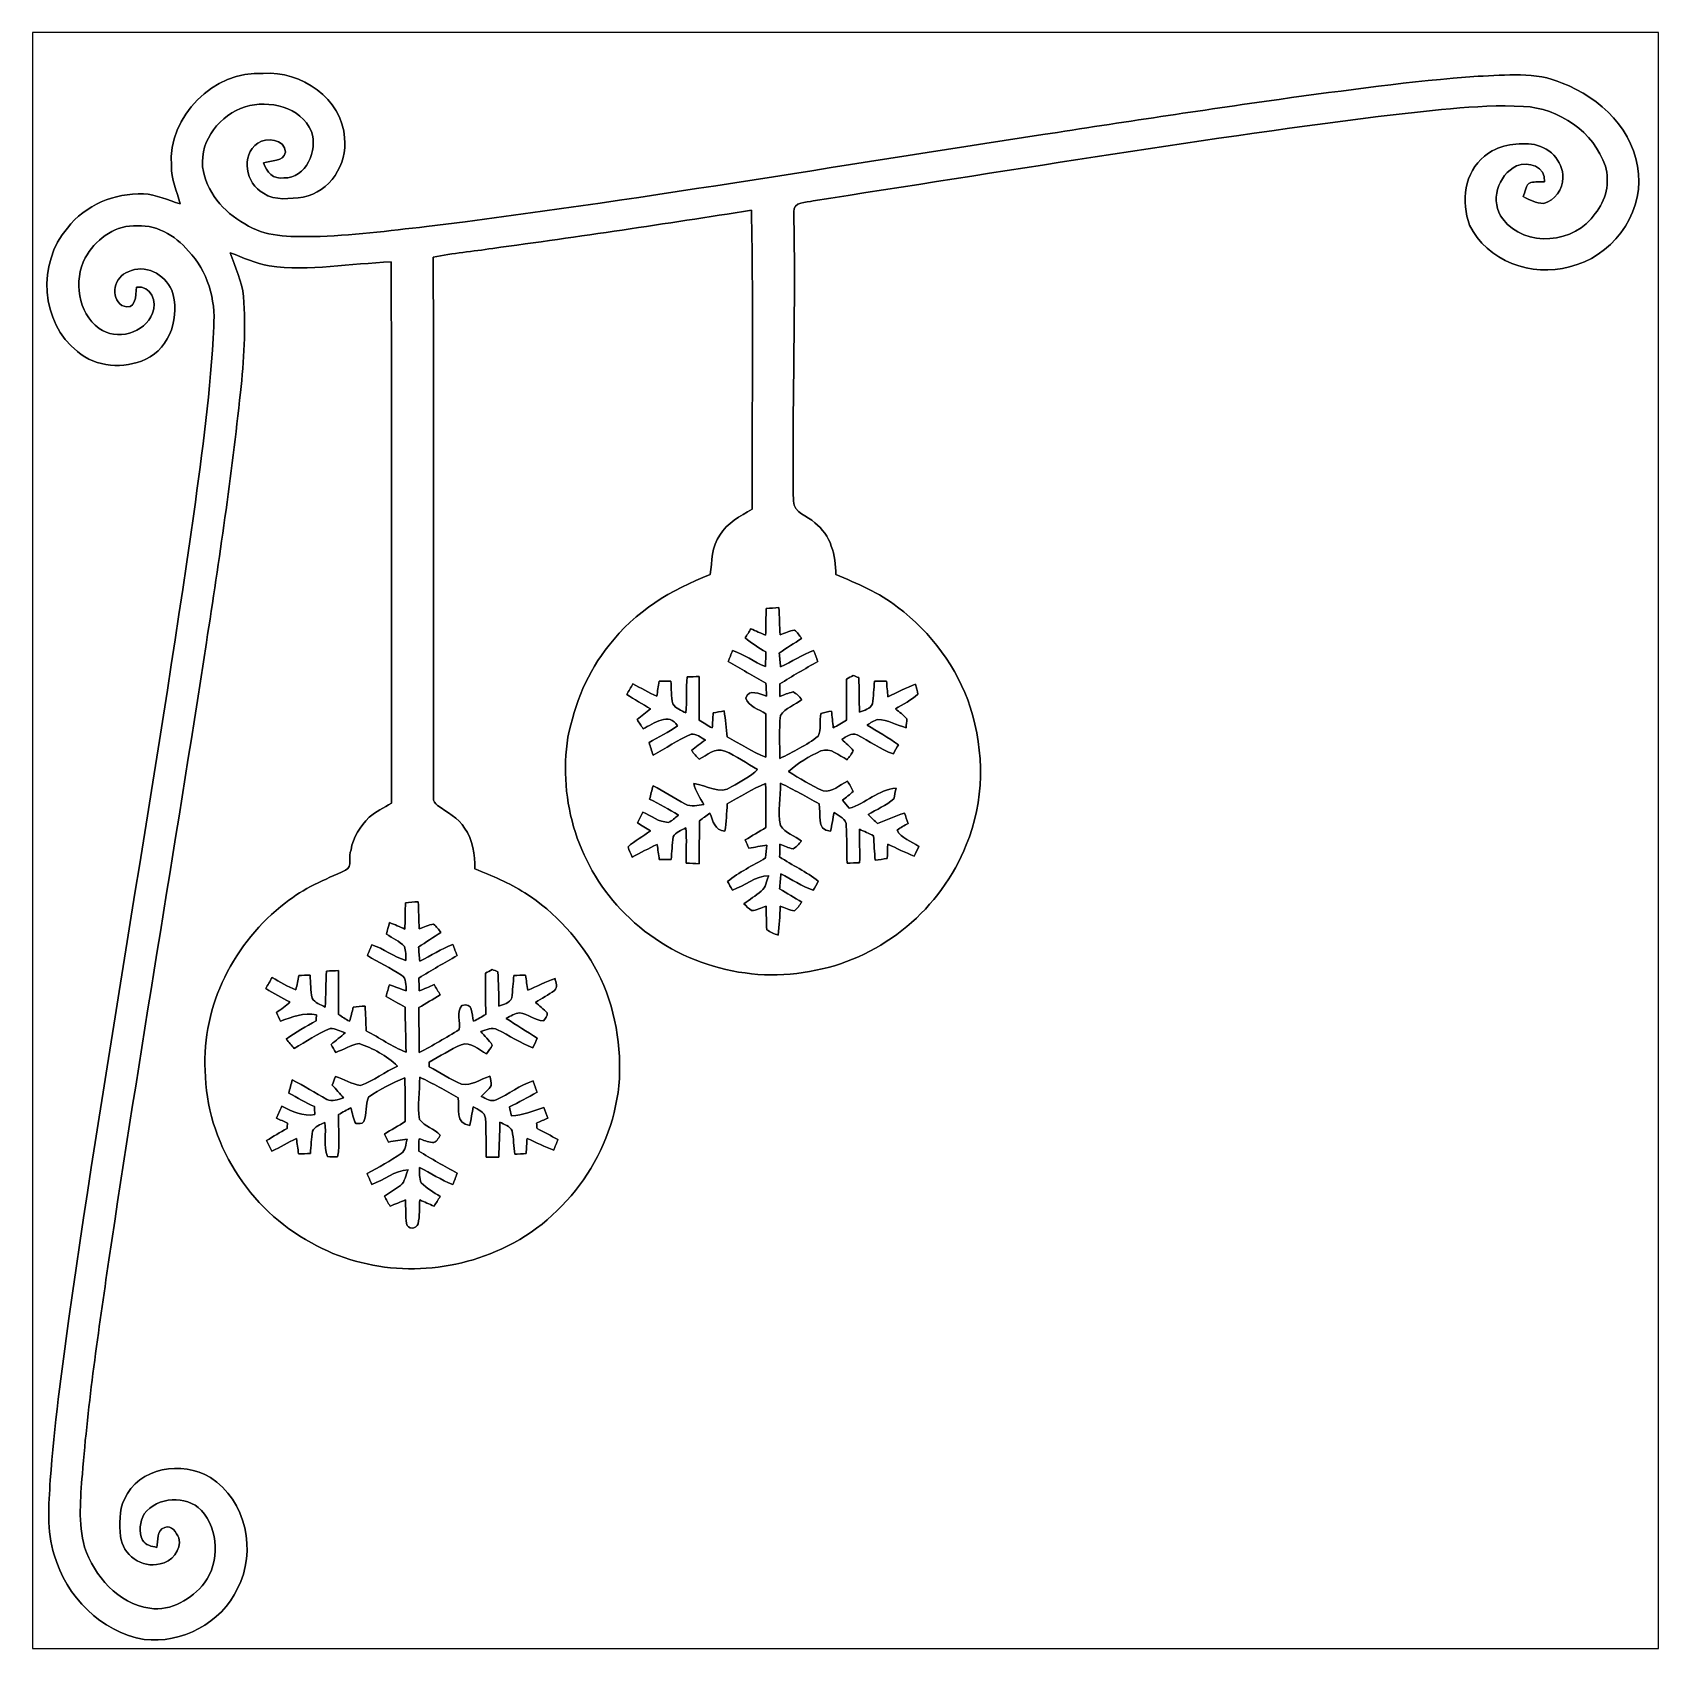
# Model space of a CAD drawing. Header units: centimetres. Extents: x -16.8 to 16.8, y -16.7 to 16.7.
import ezdxf

# ---------------------------------------------------------------- set-up
doc = ezdxf.new("R2010")
doc.units = ezdxf.units.CM
doc.header["$MEASUREMENT"] = 0
doc.layers.add('Layer 1', color=7, linetype='Continuous')

msp = doc.modelspace()

# ---------------------------------------------------------------- linework, layer by layer
at = {"layer": 'Layer 1', "color": 7}
for points, knots in [([(-16.77458, 16.66875), (-16.77458, 16.66875), (16.77458, 16.66875), (16.77458, 16.66875), (16.77458, 16.66875), (16.77458, 16.66875), (16.77458, -16.66875), (16.77458, -16.66875), (16.77458, -16.66875), (16.77458, -16.66875), (-16.77458, -16.66875), (-16.77458, -16.66875), (-16.77458, -16.66875), (-16.77458, -16.66875), (-16.77458, 16.66875), (-16.77458, 16.66875), (-16.77458, 16.66875), (-16.77458, 16.66875), (-16.77458, 16.66875), (-16.77458, 16.66875)], [0, 0, 0, 0, 0.16666667, 0.16666667, 0.16666667, 0.16666667, 0.33333333, 0.33333333, 0.33333333, 0.33333333, 0.5, 0.5, 0.5, 0.5, 0.66666667, 0.66666667, 0.66666667, 0.66666667, 1, 1, 1, 1]), ([(-13.90932, 13.91849), (-13.90932, 13.64544), (-13.79255, 13.39427), (-13.73082, 13.13251), (-13.73082, 13.13251), (-13.97882, 13.21611), (-14.22294, 13.32018), (-14.48647, 13.34347), (-14.48647, 13.34347), (-15.07843, 13.35546), (-15.68944, 13.11204), (-16.05421, 12.63403), (-16.05421, 12.63403), (-16.68074, 11.91648), (-16.60878, 10.67682), (-15.84501, 10.08592), (-15.84501, 10.08592), (-15.46119, 9.75713), (-14.88934, 9.72361), (-14.43919, 9.92717), (-14.43919, 9.92717), (-13.92308, 10.16917), (-13.71918, 10.83627), (-13.90227, 11.35486), (-13.90227, 11.35486), (-14.04338, 11.68294), (-14.46248, 11.90696), (-14.79973, 11.73127), (-14.79973, 11.73127), (-15.08478, 11.64237), (-15.18567, 11.20458), (-14.9292, 11.03418), (-14.9292, 11.03418), (-14.63534, 10.9093), (-14.64451, 11.23879), (-14.62687, 11.41871), (-14.62687, 11.41871), (-14.32878, 11.45752), (-14.19472, 11.11497), (-14.29703, 10.87755), (-14.29703, 10.87755), (-14.4526, 10.46727), (-15.04844, 10.29829), (-15.39946, 10.56534), (-15.39946, 10.56534), (-15.84431, 10.88919), (-15.92968, 11.54748), (-15.68803, 12.01949), (-15.68803, 12.01949), (-15.48553, 12.37368), (-15.11618, 12.67742), (-14.69214, 12.67813), (-14.69214, 12.67813), (-14.25116, 12.72646), (-13.83065, 12.49151), (-13.55654, 12.16096), (-13.55654, 12.16096), (-13.16426, 11.74891), (-12.99175, 11.16189), (-13.03584, 10.60062), (-13.03584, 10.60062), (-13.09194, 9.30557), (-13.27538, 8.02076), (-13.44754, 6.737), (-13.44754, 6.737), (-14.23705, 1.19345), (-15.23683, -4.318), (-16.0274, -9.86155), (-16.0274, -9.86155), (-16.17663, -10.96998), (-16.32903, -12.07911), (-16.4084, -13.1953), (-16.4084, -13.1953), (-16.43662, -13.70894), (-16.48883, -14.23952), (-16.32691, -14.73906), (-16.32691, -14.73906), (-16.08032, -15.59384), (-15.36383, -16.32797), (-14.47094, -16.48213), (-14.47094, -16.48213), (-13.6966, -16.57703), (-12.8778, -16.14241), (-12.54513, -15.43262), (-12.54513, -15.43262), (-12.14332, -14.67485), (-12.36557, -13.60946), (-13.10534, -13.14203), (-13.10534, -13.14203), (-13.67861, -12.78255), (-14.58877, -12.9353), (-14.87946, -13.589), (-14.87946, -13.589), (-14.99553, -13.82713), (-14.97648, -14.10406), (-14.96025, -14.36088), (-14.96025, -14.36088), (-14.91791, -14.73553), (-14.51222, -15.0241), (-14.14357, -14.92356), (-14.14357, -14.92356), (-13.90121, -14.89216), (-13.69695, -14.63075), (-13.75234, -14.38945), (-13.75234, -14.38945), (-13.81054, -14.28115), (-13.90086, -14.11041), (-14.04761, -14.17461), (-14.04761, -14.17461), (-14.22471, -14.22259), (-14.17038, -14.44378), (-14.21201, -14.58313), (-14.21201, -14.58313), (-14.3196, -14.56267), (-14.44731, -14.54044), (-14.5034, -14.43355), (-14.5034, -14.43355), (-14.58666, -14.26563), (-14.56126, -14.05255), (-14.46953, -13.89309), (-14.46953, -13.89309), (-14.19401, -13.53502), (-13.60805, -13.49446), (-13.2909, -13.82007), (-13.2909, -13.82007), (-12.9286, -14.22471), (-12.90955, -14.8784), (-13.22423, -15.31585), (-13.22423, -15.31585), (-13.49375, -15.6464), (-13.91285, -15.90887), (-14.35523, -15.83866), (-14.35523, -15.83866), (-15.01352, -15.74412), (-15.49471, -15.17544), (-15.7032, -14.57537), (-15.7032, -14.57537), (-15.83373, -14.0843), (-15.78716, -13.57136), (-15.74624, -13.07183), (-15.74624, -13.07183), (-15.63053, -11.59016), (-15.41216, -10.11943), (-15.19908, -8.64941), (-15.19908, -8.64941), (-14.56619, -4.39843), (-13.83806, -0.16228), (-13.18613, 4.08587), (-13.18613, 4.08587), (-12.9226, 5.80108), (-12.66613, 7.51805), (-12.4841, 9.24384), (-12.4841, 9.24384), (-12.41037, 9.8993), (-12.37227, 10.56217), (-12.42025, 11.22045), (-12.42025, 11.22045), (-12.44565, 11.53936), (-12.60122, 11.82299), (-12.69365, 12.12427), (-12.69365, 12.12427), (-12.42977, 12.02725), (-12.17154, 11.90554), (-11.8939, 11.85333), (-11.8939, 11.85333), (-11.05535, 11.73939), (-10.21468, 11.90449), (-9.37613, 11.93553), (-9.37613, 11.93553), (-9.35602, 8.21408), (-9.36696, 4.49227), (-9.37048, 0.77082), (-9.37048, 0.77082), (-9.52571, 0.67733), (-9.68763, 0.59267), (-9.83156, 0.48154), (-9.83156, 0.48154), (-10.00019, 0.28963), (-10.17023, 0.06668), (-10.20128, -0.19544), (-10.20128, -0.19544), (-10.26231, -0.31609), (-10.1667, -0.54469), (-10.31734, -0.61313), (-10.31734, -0.61313), (-10.74279, -0.81209), (-11.18799, -0.98354), (-11.55347, -1.28764), (-11.55347, -1.28764), (-12.60969, -2.08915), (-13.28702, -3.4096), (-13.21153, -4.74557), (-13.21153, -4.74557), (-13.19706, -6.21242), (-12.30806, -7.614), (-11.01937, -8.2998), (-11.01937, -8.2998), (-9.87354, -8.95562), (-8.42469, -8.99901), (-7.21889, -8.47937), (-7.21889, -8.47937), (-5.84129, -7.9061), (-4.83094, -6.54685), (-4.67678, -5.06271), (-4.67678, -5.06271), (-4.60869, -4.25979), (-4.75015, -3.43429), (-5.11634, -2.71463), (-5.11634, -2.71463), (-5.47053, -2.05669), (-5.98452, -1.48167), (-6.61776, -1.08162), (-6.61776, -1.08162), (-6.93702, -0.87101), (-7.2958, -0.73201), (-7.64575, -0.58244), (-7.64575, -0.58244), (-7.65669, -0.29245), (-7.67891, 0.01446), (-7.85813, 0.25647), (-7.85813, 0.25647), (-7.99148, 0.46849), (-8.2229, 0.57961), (-8.41763, 0.72425), (-8.41763, 0.72425), (-8.46773, 0.75883), (-8.50477, 0.81245), (-8.50406, 0.87524), (-8.50406, 0.87524), (-8.50265, 4.59528), (-8.4903, 8.31603), (-8.50759, 12.03607), (-8.50759, 12.03607), (-8.10225, 12.12003), (-7.68844, 12.15108), (-7.27957, 12.21458), (-7.27957, 12.21458), (-5.49663, 12.45482), (-3.71757, 12.72328), (-1.94063, 13.00233), (-1.94063, 13.00233), (-1.90006, 10.9474), (-1.93005, 8.89071), (-1.92652, 6.83507), (-1.92652, 6.83507), (-2.16923, 6.68726), (-2.44687, 6.55214), (-2.59398, 6.29673), (-2.59398, 6.29673), (-2.76719, 6.06637), (-2.74779, 5.76016), (-2.79118, 5.48922), (-2.79118, 5.48922), (-3.58881, 5.17807), (-4.35257, 4.72299), (-4.87433, 4.02837), (-4.87433, 4.02837), (-5.32589, 3.4865), (-5.58624, 2.81481), (-5.72629, 2.12972), (-5.72629, 2.12972), (-5.94007, 0.81844), (-5.49734, -0.58138), (-4.54519, -1.5113), (-4.54519, -1.5113), (-3.54365, -2.53224), (-2.00766, -2.98697), (-0.61136, -2.67653), (-0.61136, -2.67653), (0.77117, -2.40982), (1.97661, -1.39947), (2.49132, -0.09031), (2.49132, -0.09031), (2.87091, 0.80469), (2.86597, 1.82915), (2.57528, 2.74814), (2.57528, 2.74814), (2.3047, 3.57046), (1.76636, 4.29577), (1.07527, 4.81436), (1.07527, 4.81436), (0.69286, 5.1121), (0.24483, 5.30578), (-0.20179, 5.48428), (-0.20179, 5.48428), (-0.20038, 5.8801), (-0.30021, 6.30696), (-0.63606, 6.55602), (-0.63606, 6.55602), (-0.77646, 6.69678), (-1.0735, 6.75852), (-1.07527, 7.00017), (-1.07527, 7.00017), (-1.10173, 8.99089), (-1.02447, 10.98091), (-1.06786, 12.97129), (-1.06786, 12.97129), (-1.08761, 13.18084), (-0.79763, 13.1572), (-0.66993, 13.19847), (-0.66993, 13.19847), (3.21522, 13.78902), (7.09083, 14.44554), (10.99044, 14.93555), (10.99044, 14.93555), (11.98668, 15.03398), (12.98328, 15.19661), (13.98729, 15.14475), (13.98729, 15.14475), (14.72177, 15.10877), (15.43967, 14.61841), (15.67921, 13.91391), (15.67921, 13.91391), (15.77693, 13.57842), (15.69261, 13.19706), (15.46613, 12.93177), (15.46613, 12.93177), (15.05656, 12.31265), (14.02433, 12.21564), (13.56148, 12.82206), (13.56148, 12.82206), (13.28879, 13.17449), (13.45565, 13.73505), (13.84829, 13.91744), (13.84829, 13.91744), (14.08395, 14.00951), (14.46283, 13.91179), (14.41979, 13.59041), (14.41979, 13.59041), (14.32701, 13.58653), (14.23317, 13.59288), (14.1418, 13.57454), (14.1418, 13.57454), (14.02292, 13.53996), (14.03068, 13.36357), (13.98199, 13.28314), (13.98199, 13.28314), (14.11534, 13.21611), (14.25187, 13.14662), (14.40603, 13.14344), (14.40603, 13.14344), (14.63428, 13.20059), (14.80573, 13.43484), (14.79973, 13.66837), (14.79973, 13.66837), (14.81878, 14.02856), (14.4974, 14.33124), (14.15344, 14.36476), (14.15344, 14.36476), (13.81584, 14.39439), (13.45353, 14.34218), (13.18648, 14.11711), (13.18648, 14.11711), (12.76773, 13.78938), (12.69647, 13.17202), (12.87815, 12.69788), (12.87815, 12.69788), (13.22352, 11.94929), (14.17249, 11.61874), (14.94049, 11.83781), (14.94049, 11.83781), (15.78892, 12.02373), (16.44015, 12.8838), (16.36536, 13.75198), (16.36536, 13.75198), (16.29198, 14.62864), (15.57972, 15.32925), (14.78597, 15.62594), (14.78597, 15.62594), (14.24058, 15.869), (13.62745, 15.78363), (13.05101, 15.76634), (13.05101, 15.76634), (11.67589, 15.66827), (10.31028, 15.47389), (8.94468, 15.29045), (8.94468, 15.29045), (7.31802, 15.05867), (5.69277, 14.81455), (4.06929, 14.56231), (4.06929, 14.56231), (-0.16686, 13.91744), (-4.39208, 13.1953), (-8.64447, 12.66366), (-8.64447, 12.66366), (-9.42446, 12.58323), (-10.20304, 12.46964), (-10.98868, 12.46082), (-10.98868, 12.46082), (-11.46563, 12.45129), (-11.98421, 12.44917), (-12.39696, 12.72222), (-12.39696, 12.72222), (-12.8337, 12.96776), (-13.1953, 13.38792), (-13.26409, 13.89733), (-13.26409, 13.89733), (-13.31948, 14.45507), (-12.90108, 14.96907), (-12.38744, 15.13805), (-12.38744, 15.13805), (-11.89108, 15.28198), (-11.24303, 15.14122), (-11.0176, 14.62758), (-11.0176, 14.62758), (-10.88602, 14.24517), (-11.12344, 13.65003), (-11.58875, 13.67049), (-11.58875, 13.67049), (-11.80077, 13.62675), (-11.95141, 13.7989), (-12.00961, 13.97706), (-12.00961, 13.97706), (-11.85369, 14.03632), (-11.59193, 13.99258), (-11.55665, 14.20213), (-11.55665, 14.20213), (-11.57076, 14.47059), (-11.94753, 14.51645), (-12.12779, 14.38557), (-12.12779, 14.38557), (-12.49045, 14.14251), (-12.37403, 13.53855), (-12.01067, 13.35511), (-12.01067, 13.35511), (-11.76902, 13.1893), (-11.46104, 13.24328), (-11.18905, 13.27291), (-11.18905, 13.27291), (-10.64436, 13.38227), (-10.26936, 13.94848), (-10.33568, 14.49352), (-10.33568, 14.49352), (-10.3826, 15.30914), (-11.23668, 15.88382), (-12.01244, 15.82491), (-12.01244, 15.82491), (-13.03443, 15.88699), (-13.98305, 14.93943), (-13.90932, 13.91849)], [0, 0, 0, 0, 0.00900901, 0.00900901, 0.00900901, 0.00900901, 0.01801802, 0.01801802, 0.01801802, 0.01801802, 0.02702703, 0.02702703, 0.02702703, 0.02702703, 0.03603604, 0.03603604, 0.03603604, 0.03603604, 0.04504505, 0.04504505, 0.04504505, 0.04504505, 0.05405405, 0.05405405, 0.05405405, 0.05405405, 0.06306306, 0.06306306, 0.06306306, 0.06306306, 0.07207207, 0.07207207, 0.07207207, 0.07207207, 0.08108108, 0.08108108, 0.08108108, 0.08108108, 0.09009009, 0.09009009, 0.09009009, 0.09009009, 0.0990991, 0.0990991, 0.0990991, 0.0990991, 0.10810811, 0.10810811, 0.10810811, 0.10810811, 0.11711712, 0.11711712, 0.11711712, 0.11711712, 0.12612613, 0.12612613, 0.12612613, 0.12612613, 0.13513514, 0.13513514, 0.13513514, 0.13513514, 0.14414414, 0.14414414, 0.14414414, 0.14414414, 0.15315315, 0.15315315, 0.15315315, 0.15315315, 0.16216216, 0.16216216, 0.16216216, 0.16216216, 0.17117117, 0.17117117, 0.17117117, 0.17117117, 0.18018018, 0.18018018, 0.18018018, 0.18018018, 0.18918919, 0.18918919, 0.18918919, 0.18918919, 0.1981982, 0.1981982, 0.1981982, 0.1981982, 0.20720721, 0.20720721, 0.20720721, 0.20720721, 0.21621622, 0.21621622, 0.21621622, 0.21621622, 0.22522523, 0.22522523, 0.22522523, 0.22522523, 0.23423423, 0.23423423, 0.23423423, 0.23423423, 0.24324324, 0.24324324, 0.24324324, 0.24324324, 0.25225225, 0.25225225, 0.25225225, 0.25225225, 0.26126126, 0.26126126, 0.26126126, 0.26126126, 0.27027027, 0.27027027, 0.27027027, 0.27027027, 0.27927928, 0.27927928, 0.27927928, 0.27927928, 0.28828829, 0.28828829, 0.28828829, 0.28828829, 0.2972973, 0.2972973, 0.2972973, 0.2972973, 0.30630631, 0.30630631, 0.30630631, 0.30630631, 0.31531532, 0.31531532, 0.31531532, 0.31531532, 0.32432432, 0.32432432, 0.32432432, 0.32432432, 0.33333333, 0.33333333, 0.33333333, 0.33333333, 0.34234234, 0.34234234, 0.34234234, 0.34234234, 0.35135135, 0.35135135, 0.35135135, 0.35135135, 0.36036036, 0.36036036, 0.36036036, 0.36036036, 0.36936937, 0.36936937, 0.36936937, 0.36936937, 0.37837838, 0.37837838, 0.37837838, 0.37837838, 0.38738739, 0.38738739, 0.38738739, 0.38738739, 0.3963964, 0.3963964, 0.3963964, 0.3963964, 0.40540541, 0.40540541, 0.40540541, 0.40540541, 0.41441441, 0.41441441, 0.41441441, 0.41441441, 0.42342342, 0.42342342, 0.42342342, 0.42342342, 0.43243243, 0.43243243, 0.43243243, 0.43243243, 0.44144144, 0.44144144, 0.44144144, 0.44144144, 0.45045045, 0.45045045, 0.45045045, 0.45045045, 0.45945946, 0.45945946, 0.45945946, 0.45945946, 0.46846847, 0.46846847, 0.46846847, 0.46846847, 0.47747748, 0.47747748, 0.47747748, 0.47747748, 0.48648649, 0.48648649, 0.48648649, 0.48648649, 0.4954955, 0.4954955, 0.4954955, 0.4954955, 0.5045045, 0.5045045, 0.5045045, 0.5045045, 0.51351351, 0.51351351, 0.51351351, 0.51351351, 0.52252252, 0.52252252, 0.52252252, 0.52252252, 0.53153153, 0.53153153, 0.53153153, 0.53153153, 0.54054054, 0.54054054, 0.54054054, 0.54054054, 0.54954955, 0.54954955, 0.54954955, 0.54954955, 0.55855856, 0.55855856, 0.55855856, 0.55855856, 0.56756757, 0.56756757, 0.56756757, 0.56756757, 0.57657658, 0.57657658, 0.57657658, 0.57657658, 0.58558559, 0.58558559, 0.58558559, 0.58558559, 0.59459459, 0.59459459, 0.59459459, 0.59459459, 0.6036036, 0.6036036, 0.6036036, 0.6036036, 0.61261261, 0.61261261, 0.61261261, 0.61261261, 0.62162162, 0.62162162, 0.62162162, 0.62162162, 0.63063063, 0.63063063, 0.63063063, 0.63063063, 0.63963964, 0.63963964, 0.63963964, 0.63963964, 0.64864865, 0.64864865, 0.64864865, 0.64864865, 0.65765766, 0.65765766, 0.65765766, 0.65765766, 0.66666667, 0.66666667, 0.66666667, 0.66666667, 0.67567568, 0.67567568, 0.67567568, 0.67567568, 0.68468468, 0.68468468, 0.68468468, 0.68468468, 0.69369369, 0.69369369, 0.69369369, 0.69369369, 0.7027027, 0.7027027, 0.7027027, 0.7027027, 0.71171171, 0.71171171, 0.71171171, 0.71171171, 0.72072072, 0.72072072, 0.72072072, 0.72072072, 0.72972973, 0.72972973, 0.72972973, 0.72972973, 0.73873874, 0.73873874, 0.73873874, 0.73873874, 0.74774775, 0.74774775, 0.74774775, 0.74774775, 0.75675676, 0.75675676, 0.75675676, 0.75675676, 0.76576577, 0.76576577, 0.76576577, 0.76576577, 0.77477477, 0.77477477, 0.77477477, 0.77477477, 0.78378378, 0.78378378, 0.78378378, 0.78378378, 0.79279279, 0.79279279, 0.79279279, 0.79279279, 0.8018018, 0.8018018, 0.8018018, 0.8018018, 0.81081081, 0.81081081, 0.81081081, 0.81081081, 0.81981982, 0.81981982, 0.81981982, 0.81981982, 0.82882883, 0.82882883, 0.82882883, 0.82882883, 0.83783784, 0.83783784, 0.83783784, 0.83783784, 0.84684685, 0.84684685, 0.84684685, 0.84684685, 0.85585586, 0.85585586, 0.85585586, 0.85585586, 0.86486486, 0.86486486, 0.86486486, 0.86486486, 0.87387387, 0.87387387, 0.87387387, 0.87387387, 0.88288288, 0.88288288, 0.88288288, 0.88288288, 0.89189189, 0.89189189, 0.89189189, 0.89189189, 0.9009009, 0.9009009, 0.9009009, 0.9009009, 0.90990991, 0.90990991, 0.90990991, 0.90990991, 0.91891892, 0.91891892, 0.91891892, 0.91891892, 0.92792793, 0.92792793, 0.92792793, 0.92792793, 0.93693694, 0.93693694, 0.93693694, 0.93693694, 0.94594595, 0.94594595, 0.94594595, 0.94594595, 0.95495495, 0.95495495, 0.95495495, 0.95495495, 0.96396396, 0.96396396, 0.96396396, 0.96396396, 0.97297297, 0.97297297, 0.97297297, 0.97297297, 0.98198198, 0.98198198, 0.98198198, 0.98198198, 1, 1, 1, 1]), ([(-1.63689, 4.78473), (-1.54905, 4.79143), (-1.46262, 4.79884), (-1.37301, 4.80413), (-1.37301, 4.80413), (-1.36525, 4.6168), (-1.35784, 4.42913), (-1.35079, 4.24145), (-1.35079, 4.24145), (-1.25236, 4.27602), (-1.15782, 4.32506), (-1.05445, 4.34234), (-1.05445, 4.34234), (-0.99519, 4.29401), (-0.95109, 4.23051), (-0.90523, 4.16948), (-0.90523, 4.16948), (-1.05939, 4.06964), (-1.21567, 3.97334), (-1.36596, 3.86715), (-1.36596, 3.86715), (-1.35819, 3.77155), (-1.34938, 3.67594), (-1.3395, 3.58034), (-1.3395, 3.58034), (-1.10913, 3.68794), (-0.895, 3.82799), (-0.65828, 3.92254), (-0.65828, 3.92254), (-0.62865, 3.84669), (-0.59902, 3.77084), (-0.57044, 3.69429), (-0.57044, 3.69429), (-0.83432, 3.54118), (-1.10102, 3.39337), (-1.35819, 3.22933), (-1.35819, 3.22933), (-1.35749, 3.16512), (-1.35643, 3.03671), (-1.35573, 2.97286), (-1.35573, 2.97286), (-1.26506, 3.00284), (-1.17793, 3.04694), (-1.08303, 3.06388), (-1.08303, 3.06388), (-1.00789, 3.03177), (-0.95462, 2.96721), (-0.89782, 2.91077), (-0.89782, 2.91077), (-1.03964, 2.79612), (-1.23754, 2.73544), (-1.34373, 2.57986), (-1.34373, 2.57986), (-1.37019, 2.28424), (-1.35855, 1.98684), (-1.35431, 1.69016), (-1.35431, 1.69016), (-1.08409, 1.83092), (-0.80398, 1.9618), (-0.56444, 2.15265), (-0.56444, 2.15265), (-0.49213, 2.29623), (-0.54257, 2.46698), (-0.50765, 2.61832), (-0.50765, 2.61832), (-0.43603, 2.64054), (-0.3623, 2.65853), (-0.28716, 2.67159), (-0.28716, 2.67159), (-0.27693, 2.55729), (-0.26388, 2.44016), (-0.25259, 2.32481), (-0.25259, 2.32481), (-0.1591, 2.37208), (-0.06879, 2.42499), (0.0194, 2.48144), (0.0194, 2.48144), (0.01764, 2.76507), (0.01693, 3.04835), (0.0187, 3.33163), (0.0187, 3.33163), (0.06421, 3.35633), (0.10971, 3.38067), (0.15558, 3.40501), (0.15558, 3.40501), (0.19403, 3.39055), (0.23283, 3.37608), (0.27199, 3.36162), (0.27199, 3.36162), (0.28328, 3.12385), (0.28363, 2.88537), (0.28646, 2.64689), (0.28646, 2.64689), (0.38276, 2.68676), (0.51576, 2.71004), (0.55668, 2.81975), (0.55668, 2.81975), (0.57573, 2.97462), (0.58632, 3.12949), (0.59937, 3.28471), (0.59937, 3.28471), (0.68121, 3.28648), (0.76376, 3.28789), (0.84667, 3.28824), (0.84667, 3.28824), (0.85443, 3.18206), (0.86466, 3.07305), (0.87348, 2.9658), (0.87348, 2.9658), (1.06398, 3.05294), (1.24848, 3.15313), (1.44674, 3.22263), (1.44674, 3.22263), (1.46403, 3.1556), (1.48414, 3.08822), (1.49119, 3.01837), (1.49119, 3.01837), (1.35855, 2.89031), (1.18604, 2.81199), (1.02976, 2.71639), (1.02976, 2.71639), (1.10878, 2.64936), (1.20121, 2.59433), (1.2633, 2.50896), (1.2633, 2.50896), (1.26683, 2.44828), (1.25554, 2.38795), (1.24848, 2.32763), (1.24848, 2.32763), (1.05339, 2.37878), (0.87383, 2.49132), (0.66887, 2.49943), (0.66887, 2.49943), (0.58667, 2.4765), (0.51611, 2.42711), (0.44591, 2.3809), (0.44591, 2.3809), (0.65828, 2.24155), (0.88865, 2.12972), (1.09185, 1.97591), (1.09185, 1.97591), (1.05692, 1.91382), (1.02235, 1.85138), (0.98813, 1.78894), (0.98813, 1.78894), (0.71614, 1.8736), (0.49354, 2.05881), (0.23812, 2.1777), (0.23812, 2.1777), (0.12453, 2.2352), (0.01764, 2.13642), (-0.07761, 2.08633), (-0.07761, 2.08633), (0.00317, 2.00942), (0.0949, 1.94204), (0.16016, 1.85032), (0.16016, 1.85032), (0.12735, 1.78329), (0.07902, 1.72579), (0.03351, 1.66688), (0.03351, 1.66688), (-0.13723, 1.75189), (-0.30374, 1.92476), (-0.50906, 1.84785), (-0.50906, 1.84785), (-0.74859, 1.73637), (-0.98143, 1.60091), (-1.17757, 1.42205), (-1.17757, 1.42205), (-0.94298, 1.28305), (-0.71296, 1.13489), (-0.4639, 1.02164), (-0.4639, 1.02164), (-0.26917, 0.99413), (-0.12418, 1.14406), (0.0381, 1.22379), (0.0381, 1.22379), (0.0829, 1.15641), (0.13088, 1.08938), (0.15769, 1.01212), (0.15769, 1.01212), (0.09243, 0.94333), (0.01235, 0.89041), (-0.06174, 0.8315), (-0.06174, 0.8315), (-0.01658, 0.77646), (0.02822, 0.72108), (0.07338, 0.66499), (0.07338, 0.66499), (0.42051, 0.75318), (0.67557, 1.05869), (1.04528, 1.07879), (1.04528, 1.07879), (1.03329, 1.02411), (1.0093, 0.91475), (0.99766, 0.86007), (0.99766, 0.86007), (0.83996, 0.72319), (0.64382, 0.63994), (0.46531, 0.5334), (0.46531, 0.5334), (0.51364, 0.48754), (0.61101, 0.39546), (0.65969, 0.3496), (0.65969, 0.3496), (0.84596, 0.41698), (1.02623, 0.50094), (1.21426, 0.5655), (1.21426, 0.5655), (1.24142, 0.49495), (1.26859, 0.42439), (1.29469, 0.35313), (1.29469, 0.35313), (1.21673, 0.30903), (1.13736, 0.26705), (1.06468, 0.21449), (1.06468, 0.21449), (1.15253, 0.04022), (1.36243, -0.01305), (1.51342, -0.121), (1.51342, -0.121), (1.48202, -0.18768), (1.45027, -0.254), (1.41887, -0.32103), (1.41887, -0.32103), (1.2319, -0.25012), (1.05375, -0.16016), (0.87242, -0.07796), (0.87242, -0.07796), (0.86819, -0.17533), (0.86466, -0.2734), (0.86148, -0.37148), (0.86148, -0.37148), (0.77823, -0.38347), (0.69497, -0.39546), (0.61207, -0.40746), (0.61207, -0.40746), (0.59902, -0.23883), (0.58843, -0.07056), (0.57891, 0.09737), (0.57891, 0.09737), (0.48119, 0.14323), (0.38559, 0.18874), (0.28822, 0.23283), (0.28822, 0.23283), (0.28963, 0.00106), (0.29457, -0.23036), (0.2921, -0.46249), (0.2921, -0.46249), (0.20496, -0.4632), (0.11818, -0.46461), (0.03175, -0.46602), (0.03175, -0.46602), (0.02611, -0.2099), (0.02928, 0.04657), (0.01693, 0.30233), (0.01693, 0.30233), (0.02046, 0.44803), (-0.13441, 0.50765), (-0.23601, 0.57538), (-0.23601, 0.57538), (-0.25929, 0.44873), (-0.28116, 0.31891), (-0.30868, 0.19226), (-0.30868, 0.19226), (-0.62301, 0.21555), (-0.4953, 0.55139), (-0.54469, 0.756), (-0.54469, 0.756), (-0.80716, 0.90382), (-1.07139, 1.04846), (-1.34091, 1.18286), (-1.34091, 1.18286), (-1.34091, 0.89464), (-1.39841, 0.59725), (-1.34267, 0.31186), (-1.34267, 0.31186), (-1.24707, 0.15099), (-1.04458, 0.09701), (-0.90523, -0.01517), (-0.90523, -0.01517), (-0.96097, -0.07126), (-1.01247, -0.13441), (-1.08303, -0.17216), (-1.08303, -0.17216), (-1.17757, -0.15416), (-1.26365, -0.10936), (-1.35361, -0.07832), (-1.35361, -0.07832), (-1.35537, -0.14323), (-1.35819, -0.27305), (-1.35961, -0.33796), (-1.35961, -0.33796), (-1.09855, -0.51294), (-0.8061, -0.64206), (-0.56127, -0.84138), (-0.56127, -0.84138), (-0.59655, -0.90276), (-0.63183, -0.96449), (-0.66675, -1.02658), (-0.66675, -1.02658), (-0.90276, -0.94121), (-1.11301, -0.80257), (-1.33279, -0.68439), (-1.33279, -0.68439), (-1.34338, -0.78811), (-1.35149, -0.89464), (-1.36031, -0.99977), (-1.36031, -0.99977), (-1.20721, -1.08938), (-1.05304, -1.17793), (-0.90241, -1.27212), (-0.90241, -1.27212), (-0.94897, -1.33456), (-0.99378, -1.39982), (-1.0541, -1.44992), (-1.0541, -1.44992), (-1.15676, -1.43792), (-1.25024, -1.38889), (-1.3462, -1.35431), (-1.3462, -1.35431), (-1.35749, -1.55328), (-1.35925, -1.75507), (-1.39171, -1.95263), (-1.39171, -1.95263), (-1.47144, -1.92052), (-1.55646, -1.89548), (-1.62384, -1.84079), (-1.62384, -1.84079), (-1.63477, -1.67887), (-1.63336, -1.51871), (-1.63795, -1.35749), (-1.63795, -1.35749), (-1.73743, -1.38748), (-1.83374, -1.44709), (-1.93993, -1.44251), (-1.93993, -1.44251), (-1.99884, -1.40547), (-2.04682, -1.35502), (-2.09691, -1.30775), (-2.09691, -1.30775), (-1.97697, -1.22061), (-1.85349, -1.13877), (-1.73849, -1.04563), (-1.73849, -1.04563), (-1.64289, -0.96838), (-1.63195, -0.83432), (-1.58362, -0.72813), (-1.58362, -0.72813), (-1.86055, -0.73519), (-2.07998, -0.9331), (-2.33292, -1.0227), (-2.33292, -1.0227), (-2.36714, -0.96273), (-2.40136, -0.90311), (-2.43523, -0.84384), (-2.43523, -0.84384), (-2.19428, -0.65052), (-1.91241, -0.51823), (-1.64853, -0.36019), (-1.64853, -0.36019), (-1.64394, -0.26599), (-1.62807, -0.18415), (-1.62066, -0.09349), (-1.62066, -0.09349), (-1.74519, -0.11324), (-1.86937, -0.13758), (-1.99284, -0.16016), (-1.99284, -0.16016), (-2.0193, -0.10301), (-2.04505, -0.04586), (-2.07081, 0.01094), (-2.07081, 0.01094), (-1.92758, 0.09701), (-1.78364, 0.18168), (-1.64148, 0.26917), (-1.64148, 0.26917), (-1.64112, 0.57044), (-1.64253, 0.87171), (-1.64783, 1.17299), (-1.64783, 1.17299), (-1.92723, 1.06609), (-2.17946, 0.90099), (-2.44052, 0.75671), (-2.44052, 0.75671), (-2.45286, 0.56833), (-2.45745, 0.37782), (-2.48744, 0.19085), (-2.48744, 0.19085), (-2.70545, 0.20391), (-2.73121, 0.40711), (-2.79718, 0.56339), (-2.79718, 0.56339), (-2.87055, 0.51153), (-2.94287, 0.45826), (-3.01484, 0.40464), (-3.01484, 0.40464), (-3.01554, 0.10971), (-3.0166, -0.18556), (-3.01766, -0.48084), (-3.01766, -0.48084), (-3.10797, -0.47554), (-3.19793, -0.47025), (-3.28754, -0.46496), (-3.28754, -0.46496), (-3.29424, -0.22296), (-3.27343, 0.0187), (-3.29177, 0.26), (-3.29177, 0.26), (-3.38561, 0.21061), (-3.50802, 0.17709), (-3.556, 0.07303), (-3.556, 0.07303), (-3.57611, -0.08079), (-3.58528, -0.23671), (-3.59798, -0.39194), (-3.59798, -0.39194), (-3.67983, -0.39264), (-3.76096, -0.3937), (-3.84175, -0.39476), (-3.84175, -0.39476), (-3.85763, -0.28928), (-3.86997, -0.18662), (-3.8862, -0.08255), (-3.8862, -0.08255), (-4.06083, -0.16334), (-4.23051, -0.25435), (-4.40231, -0.34149), (-4.40231, -0.34149), (-4.43301, -0.27093), (-4.46793, -0.20179), (-4.48733, -0.12735), (-4.48733, -0.12735), (-4.34834, 0), (-4.17548, 0.08326), (-4.02519, 0.19685), (-4.02519, 0.19685), (-4.1148, 0.25365), (-4.20582, 0.30833), (-4.29366, 0.36724), (-4.29366, 0.36724), (-4.25662, 0.44097), (-4.21922, 0.51435), (-4.18042, 0.58737), (-4.18042, 0.58737), (-4.01144, 0.50377), (-3.85304, 0.38135), (-3.65654, 0.37465), (-3.65654, 0.37465), (-3.57611, 0.40746), (-3.51367, 0.46919), (-3.44911, 0.52529), (-3.44911, 0.52529), (-3.64314, 0.64135), (-3.83928, 0.75353), (-4.04107, 0.85443), (-4.04107, 0.85443), (-4.02061, 0.94721), (-3.99697, 1.03752), (-3.97193, 1.12854), (-3.97193, 1.12854), (-3.74438, 1.01212), (-3.52954, 0.87242), (-3.30412, 0.75177), (-3.30412, 0.75177), (-3.18841, 0.68404), (-3.04835, 0.73237), (-2.92276, 0.74083), (-2.92276, 0.74083), (-3.00179, 0.88053), (-3.09598, 1.01353), (-3.12879, 1.1744), (-3.12879, 1.1744), (-2.87232, 1.149), (-2.59009, 0.92463), (-2.34809, 1.11266), (-2.34809, 1.11266), (-2.16112, 1.21356), (-1.96744, 1.31233), (-1.81434, 1.46262), (-1.81434, 1.46262), (-2.04047, 1.58821), (-2.25108, 1.7459), (-2.49096, 1.84503), (-2.49096, 1.84503), (-2.69134, 1.92299), (-2.85397, 1.75824), (-3.02084, 1.67569), (-3.02084, 1.67569), (-3.07481, 1.73496), (-3.12738, 1.79564), (-3.17923, 1.85667), (-3.17923, 1.85667), (-3.0861, 1.93216), (-2.98838, 2.00201), (-2.89137, 2.07222), (-2.89137, 2.07222), (-2.98309, 2.12161), (-3.07516, 2.20698), (-3.18523, 2.19287), (-3.18523, 2.19287), (-3.4611, 2.0768), (-3.70452, 1.89865), (-3.96875, 1.75966), (-3.96875, 1.75966), (-3.99768, 1.84468), (-4.02837, 1.93463), (-4.05342, 2.01895), (-4.05342, 2.01895), (-3.85974, 2.13607), (-3.65054, 2.22956), (-3.46886, 2.36608), (-3.46886, 2.36608), (-3.63079, 2.65359), (-3.96593, 2.413), (-4.17371, 2.30505), (-4.17371, 2.30505), (-4.21675, 2.3682), (-4.25909, 2.4317), (-4.30071, 2.4952), (-4.30071, 2.4952), (-4.21005, 2.57069), (-4.11445, 2.64019), (-4.02273, 2.71533), (-4.02273, 2.71533), (-4.18641, 2.81481), (-4.35293, 2.91042), (-4.51414, 3.01343), (-4.51414, 3.01343), (-4.47216, 3.08645), (-4.42913, 3.15842), (-4.38644, 3.23074), (-4.38644, 3.23074), (-4.22134, 3.14678), (-4.06153, 3.05188), (-3.89255, 2.97533), (-3.89255, 2.97533), (-3.87809, 3.07975), (-3.86256, 3.1817), (-3.84669, 3.28471), (-3.84669, 3.28471), (-3.76661, 3.28648), (-3.68618, 3.28754), (-3.60504, 3.28789), (-3.60504, 3.28789), (-3.58669, 3.13267), (-3.60221, 2.97004), (-3.562, 2.81728), (-3.562, 2.81728), (-3.50379, 2.71921), (-3.38808, 2.68146), (-3.29177, 2.63243), (-3.29177, 2.63243), (-3.27484, 2.87937), (-3.29001, 3.12737), (-3.26637, 3.37397), (-3.26637, 3.37397), (-3.18417, 3.3782), (-3.10198, 3.38138), (-3.01943, 3.38243), (-3.01943, 3.38243), (-3.01731, 3.08257), (-3.0166, 2.78236), (-3.01696, 2.48179), (-3.01696, 2.48179), (-2.92982, 2.42535), (-2.84092, 2.37173), (-2.7492, 2.32234), (-2.7492, 2.32234), (-2.74285, 2.42535), (-2.73614, 2.52801), (-2.72979, 2.63066), (-2.72979, 2.63066), (-2.65501, 2.64583), (-2.57986, 2.6603), (-2.50437, 2.673), (-2.50437, 2.673), (-2.47685, 2.4952), (-2.46063, 2.31563), (-2.44193, 2.13607), (-2.44193, 2.13607), (-2.17876, 1.99461), (-1.92687, 1.82739), (-1.64641, 1.72014), (-1.64641, 1.72014), (-1.64253, 2.01718), (-1.64289, 2.31422), (-1.64712, 2.61091), (-1.64712, 2.61091), (-1.78576, 2.7111), (-1.99602, 2.76084), (-2.05952, 2.93899), (-2.05952, 2.93899), (-1.99002, 3.14254), (-1.76989, 3.01554), (-1.63089, 2.97991), (-1.63089, 2.97991), (-1.6316, 3.06917), (-1.6383, 3.16124), (-1.64042, 3.24908), (-1.64042, 3.24908), (-1.90324, 3.39372), (-2.16288, 3.54295), (-2.42182, 3.69358), (-2.42182, 3.69358), (-2.39148, 3.76837), (-2.36079, 3.84316), (-2.33045, 3.91795), (-2.33045, 3.91795), (-2.0895, 3.83963), (-1.8863, 3.68088), (-1.65065, 3.58987), (-1.65065, 3.58987), (-1.64783, 3.69006), (-1.645, 3.78989), (-1.64253, 3.88902), (-1.64253, 3.88902), (-1.79035, 3.97898), (-1.9371, 4.07035), (-2.07257, 4.17795), (-2.07257, 4.17795), (-2.03235, 4.24109), (-1.99143, 4.30389), (-1.95016, 4.36633), (-1.95016, 4.36633), (-1.84891, 4.324), (-1.74907, 4.27849), (-1.64747, 4.23686), (-1.64747, 4.23686), (-1.64465, 4.37374), (-1.63971, 4.64749), (-1.63689, 4.78473)], [0, 0, 0, 0, 0.00628931, 0.00628931, 0.00628931, 0.00628931, 0.01257862, 0.01257862, 0.01257862, 0.01257862, 0.01886792, 0.01886792, 0.01886792, 0.01886792, 0.02515723, 0.02515723, 0.02515723, 0.02515723, 0.03144654, 0.03144654, 0.03144654, 0.03144654, 0.03773585, 0.03773585, 0.03773585, 0.03773585, 0.04402516, 0.04402516, 0.04402516, 0.04402516, 0.05031447, 0.05031447, 0.05031447, 0.05031447, 0.05660377, 0.05660377, 0.05660377, 0.05660377, 0.06289308, 0.06289308, 0.06289308, 0.06289308, 0.06918239, 0.06918239, 0.06918239, 0.06918239, 0.0754717, 0.0754717, 0.0754717, 0.0754717, 0.08176101, 0.08176101, 0.08176101, 0.08176101, 0.08805031, 0.08805031, 0.08805031, 0.08805031, 0.09433962, 0.09433962, 0.09433962, 0.09433962, 0.10062893, 0.10062893, 0.10062893, 0.10062893, 0.10691824, 0.10691824, 0.10691824, 0.10691824, 0.11320755, 0.11320755, 0.11320755, 0.11320755, 0.11949686, 0.11949686, 0.11949686, 0.11949686, 0.12578616, 0.12578616, 0.12578616, 0.12578616, 0.13207547, 0.13207547, 0.13207547, 0.13207547, 0.13836478, 0.13836478, 0.13836478, 0.13836478, 0.14465409, 0.14465409, 0.14465409, 0.14465409, 0.1509434, 0.1509434, 0.1509434, 0.1509434, 0.1572327, 0.1572327, 0.1572327, 0.1572327, 0.16352201, 0.16352201, 0.16352201, 0.16352201, 0.16981132, 0.16981132, 0.16981132, 0.16981132, 0.17610063, 0.17610063, 0.17610063, 0.17610063, 0.18238994, 0.18238994, 0.18238994, 0.18238994, 0.18867925, 0.18867925, 0.18867925, 0.18867925, 0.19496855, 0.19496855, 0.19496855, 0.19496855, 0.20125786, 0.20125786, 0.20125786, 0.20125786, 0.20754717, 0.20754717, 0.20754717, 0.20754717, 0.21383648, 0.21383648, 0.21383648, 0.21383648, 0.22012579, 0.22012579, 0.22012579, 0.22012579, 0.22641509, 0.22641509, 0.22641509, 0.22641509, 0.2327044, 0.2327044, 0.2327044, 0.2327044, 0.23899371, 0.23899371, 0.23899371, 0.23899371, 0.24528302, 0.24528302, 0.24528302, 0.24528302, 0.25157233, 0.25157233, 0.25157233, 0.25157233, 0.25786164, 0.25786164, 0.25786164, 0.25786164, 0.26415094, 0.26415094, 0.26415094, 0.26415094, 0.27044025, 0.27044025, 0.27044025, 0.27044025, 0.27672956, 0.27672956, 0.27672956, 0.27672956, 0.28301887, 0.28301887, 0.28301887, 0.28301887, 0.28930818, 0.28930818, 0.28930818, 0.28930818, 0.29559748, 0.29559748, 0.29559748, 0.29559748, 0.30188679, 0.30188679, 0.30188679, 0.30188679, 0.3081761, 0.3081761, 0.3081761, 0.3081761, 0.31446541, 0.31446541, 0.31446541, 0.31446541, 0.32075472, 0.32075472, 0.32075472, 0.32075472, 0.32704403, 0.32704403, 0.32704403, 0.32704403, 0.33333333, 0.33333333, 0.33333333, 0.33333333, 0.33962264, 0.33962264, 0.33962264, 0.33962264, 0.34591195, 0.34591195, 0.34591195, 0.34591195, 0.35220126, 0.35220126, 0.35220126, 0.35220126, 0.35849057, 0.35849057, 0.35849057, 0.35849057, 0.36477987, 0.36477987, 0.36477987, 0.36477987, 0.37106918, 0.37106918, 0.37106918, 0.37106918, 0.37735849, 0.37735849, 0.37735849, 0.37735849, 0.3836478, 0.3836478, 0.3836478, 0.3836478, 0.38993711, 0.38993711, 0.38993711, 0.38993711, 0.39622642, 0.39622642, 0.39622642, 0.39622642, 0.40251572, 0.40251572, 0.40251572, 0.40251572, 0.40880503, 0.40880503, 0.40880503, 0.40880503, 0.41509434, 0.41509434, 0.41509434, 0.41509434, 0.42138365, 0.42138365, 0.42138365, 0.42138365, 0.42767296, 0.42767296, 0.42767296, 0.42767296, 0.43396226, 0.43396226, 0.43396226, 0.43396226, 0.44025157, 0.44025157, 0.44025157, 0.44025157, 0.44654088, 0.44654088, 0.44654088, 0.44654088, 0.45283019, 0.45283019, 0.45283019, 0.45283019, 0.4591195, 0.4591195, 0.4591195, 0.4591195, 0.46540881, 0.46540881, 0.46540881, 0.46540881, 0.47169811, 0.47169811, 0.47169811, 0.47169811, 0.47798742, 0.47798742, 0.47798742, 0.47798742, 0.48427673, 0.48427673, 0.48427673, 0.48427673, 0.49056604, 0.49056604, 0.49056604, 0.49056604, 0.49685535, 0.49685535, 0.49685535, 0.49685535, 0.50314465, 0.50314465, 0.50314465, 0.50314465, 0.50943396, 0.50943396, 0.50943396, 0.50943396, 0.51572327, 0.51572327, 0.51572327, 0.51572327, 0.52201258, 0.52201258, 0.52201258, 0.52201258, 0.52830189, 0.52830189, 0.52830189, 0.52830189, 0.53459119, 0.53459119, 0.53459119, 0.53459119, 0.5408805, 0.5408805, 0.5408805, 0.5408805, 0.54716981, 0.54716981, 0.54716981, 0.54716981, 0.55345912, 0.55345912, 0.55345912, 0.55345912, 0.55974843, 0.55974843, 0.55974843, 0.55974843, 0.56603774, 0.56603774, 0.56603774, 0.56603774, 0.57232704, 0.57232704, 0.57232704, 0.57232704, 0.57861635, 0.57861635, 0.57861635, 0.57861635, 0.58490566, 0.58490566, 0.58490566, 0.58490566, 0.59119497, 0.59119497, 0.59119497, 0.59119497, 0.59748428, 0.59748428, 0.59748428, 0.59748428, 0.60377358, 0.60377358, 0.60377358, 0.60377358, 0.61006289, 0.61006289, 0.61006289, 0.61006289, 0.6163522, 0.6163522, 0.6163522, 0.6163522, 0.62264151, 0.62264151, 0.62264151, 0.62264151, 0.62893082, 0.62893082, 0.62893082, 0.62893082, 0.63522013, 0.63522013, 0.63522013, 0.63522013, 0.64150943, 0.64150943, 0.64150943, 0.64150943, 0.64779874, 0.64779874, 0.64779874, 0.64779874, 0.65408805, 0.65408805, 0.65408805, 0.65408805, 0.66037736, 0.66037736, 0.66037736, 0.66037736, 0.66666667, 0.66666667, 0.66666667, 0.66666667, 0.67295597, 0.67295597, 0.67295597, 0.67295597, 0.67924528, 0.67924528, 0.67924528, 0.67924528, 0.68553459, 0.68553459, 0.68553459, 0.68553459, 0.6918239, 0.6918239, 0.6918239, 0.6918239, 0.69811321, 0.69811321, 0.69811321, 0.69811321, 0.70440252, 0.70440252, 0.70440252, 0.70440252, 0.71069182, 0.71069182, 0.71069182, 0.71069182, 0.71698113, 0.71698113, 0.71698113, 0.71698113, 0.72327044, 0.72327044, 0.72327044, 0.72327044, 0.72955975, 0.72955975, 0.72955975, 0.72955975, 0.73584906, 0.73584906, 0.73584906, 0.73584906, 0.74213836, 0.74213836, 0.74213836, 0.74213836, 0.74842767, 0.74842767, 0.74842767, 0.74842767, 0.75471698, 0.75471698, 0.75471698, 0.75471698, 0.76100629, 0.76100629, 0.76100629, 0.76100629, 0.7672956, 0.7672956, 0.7672956, 0.7672956, 0.77358491, 0.77358491, 0.77358491, 0.77358491, 0.77987421, 0.77987421, 0.77987421, 0.77987421, 0.78616352, 0.78616352, 0.78616352, 0.78616352, 0.79245283, 0.79245283, 0.79245283, 0.79245283, 0.79874214, 0.79874214, 0.79874214, 0.79874214, 0.80503145, 0.80503145, 0.80503145, 0.80503145, 0.81132075, 0.81132075, 0.81132075, 0.81132075, 0.81761006, 0.81761006, 0.81761006, 0.81761006, 0.82389937, 0.82389937, 0.82389937, 0.82389937, 0.83018868, 0.83018868, 0.83018868, 0.83018868, 0.83647799, 0.83647799, 0.83647799, 0.83647799, 0.8427673, 0.8427673, 0.8427673, 0.8427673, 0.8490566, 0.8490566, 0.8490566, 0.8490566, 0.85534591, 0.85534591, 0.85534591, 0.85534591, 0.86163522, 0.86163522, 0.86163522, 0.86163522, 0.86792453, 0.86792453, 0.86792453, 0.86792453, 0.87421384, 0.87421384, 0.87421384, 0.87421384, 0.88050314, 0.88050314, 0.88050314, 0.88050314, 0.88679245, 0.88679245, 0.88679245, 0.88679245, 0.89308176, 0.89308176, 0.89308176, 0.89308176, 0.89937107, 0.89937107, 0.89937107, 0.89937107, 0.90566038, 0.90566038, 0.90566038, 0.90566038, 0.91194969, 0.91194969, 0.91194969, 0.91194969, 0.91823899, 0.91823899, 0.91823899, 0.91823899, 0.9245283, 0.9245283, 0.9245283, 0.9245283, 0.93081761, 0.93081761, 0.93081761, 0.93081761, 0.93710692, 0.93710692, 0.93710692, 0.93710692, 0.94339623, 0.94339623, 0.94339623, 0.94339623, 0.94968553, 0.94968553, 0.94968553, 0.94968553, 0.95597484, 0.95597484, 0.95597484, 0.95597484, 0.96226415, 0.96226415, 0.96226415, 0.96226415, 0.96855346, 0.96855346, 0.96855346, 0.96855346, 0.97484277, 0.97484277, 0.97484277, 0.97484277, 0.98113208, 0.98113208, 0.98113208, 0.98113208, 0.98742138, 0.98742138, 0.98742138, 0.98742138, 1, 1, 1, 1]), ([(-9.08085, -1.28305), (-8.99266, -1.27635), (-8.90552, -1.26824), (-8.81662, -1.26365), (-8.81662, -1.26365), (-8.80886, -1.44956), (-8.80181, -1.63548), (-8.7951, -1.82174), (-8.7951, -1.82174), (-8.69703, -1.78717), (-8.60249, -1.73743), (-8.49806, -1.72544), (-8.49806, -1.72544), (-8.4388, -1.77412), (-8.39435, -1.83727), (-8.34884, -1.8983), (-8.34884, -1.8983), (-8.503, -1.99813), (-8.65964, -2.09444), (-8.80957, -2.20063), (-8.80957, -2.20063), (-8.80181, -2.29623), (-8.79299, -2.39219), (-8.78276, -2.48814), (-8.78276, -2.48814), (-8.55169, -2.3816), (-8.34249, -2.23026), (-8.10119, -2.14595), (-8.10119, -2.14595), (-8.07191, -2.22144), (-8.04263, -2.29729), (-8.01441, -2.37384), (-8.01441, -2.37384), (-8.27793, -2.52659), (-8.54463, -2.67476), (-8.80216, -2.8381), (-8.80216, -2.8381), (-8.80075, -2.90477), (-8.79793, -3.03777), (-8.79651, -3.10409), (-8.79651, -3.10409), (-8.69209, -3.06388), (-8.59084, -3.01625), (-8.48854, -2.97145), (-8.48854, -2.97145), (-8.44585, -3.04236), (-8.40352, -3.11397), (-8.3626, -3.18664), (-8.3626, -3.18664), (-8.50794, -3.27378), (-8.65364, -3.36127), (-8.80039, -3.44699), (-8.80039, -3.44699), (-8.80145, -3.75603), (-8.80039, -4.06541), (-8.7951, -4.37515), (-8.7951, -4.37515), (-8.51288, -4.22875), (-8.23983, -4.06612), (-7.96819, -3.90137), (-7.96819, -3.90137), (-7.94561, -3.73944), (-8.02816, -3.54542), (-7.91951, -3.40289), (-7.91951, -3.40289), (-7.67151, -3.32493), (-7.7216, -3.58493), (-7.67221, -3.72851), (-7.67221, -3.72851), (-7.58719, -3.68512), (-7.50499, -3.63714), (-7.42386, -3.58704), (-7.42386, -3.58704), (-7.42527, -3.30306), (-7.42633, -3.01943), (-7.42491, -2.73614), (-7.42491, -2.73614), (-7.37941, -2.71145), (-7.33354, -2.68711), (-7.28768, -2.66277), (-7.28768, -2.66277), (-7.25029, -2.67688), (-7.21254, -2.69169), (-7.17479, -2.70651), (-7.17479, -2.70651), (-7.15927, -2.94358), (-7.15081, -3.18206), (-7.15398, -3.42018), (-7.15398, -3.42018), (-7.05873, -3.37996), (-6.9275, -3.35668), (-6.88693, -3.24803), (-6.88693, -3.24803), (-6.86753, -3.0928), (-6.85729, -2.93793), (-6.84424, -2.78306), (-6.84424, -2.78306), (-6.7631, -2.78095), (-6.68196, -2.78024), (-6.60012, -2.77989), (-6.60012, -2.77989), (-6.58671, -2.88184), (-6.57225, -2.98768), (-6.55708, -3.09104), (-6.55708, -3.09104), (-6.3687, -3.0099), (-6.18737, -2.91218), (-5.99264, -2.84551), (-5.99264, -2.84551), (-5.98734, -2.92559), (-5.91785, -3.03706), (-6.00745, -3.09174), (-6.00745, -3.09174), (-6.13022, -3.18558), (-6.26604, -3.26002), (-6.39833, -3.33939), (-6.39833, -3.33939), (-6.31366, -3.40642), (-6.23217, -3.47804), (-6.15421, -3.55424), (-6.15421, -3.55424), (-6.15174, -3.6195), (-6.18702, -3.67771), (-6.23288, -3.72181), (-6.23288, -3.72181), (-6.40821, -3.70769), (-6.54897, -3.58034), (-6.72147, -3.55671), (-6.72147, -3.55671), (-6.82449, -3.55847), (-6.91198, -3.62268), (-6.99876, -3.6703), (-6.99876, -3.6703), (-6.78991, -3.81318), (-6.57225, -3.94229), (-6.35917, -4.07917), (-6.35917, -4.07917), (-6.38916, -4.14549), (-6.41985, -4.21181), (-6.45019, -4.27814), (-6.45019, -4.27814), (-6.70736, -4.17971), (-6.93561, -4.02237), (-7.18291, -3.90384), (-7.18291, -3.90384), (-7.29368, -3.84634), (-7.41398, -3.90948), (-7.52299, -3.93735), (-7.52299, -3.93735), (-7.44996, -4.03543), (-7.35365, -4.11515), (-7.28874, -4.21958), (-7.28874, -4.21958), (-7.31696, -4.2859), (-7.36424, -4.34164), (-7.40728, -4.39914), (-7.40728, -4.39914), (-7.57379, -4.31835), (-7.72583, -4.1462), (-7.92762, -4.21217), (-7.92762, -4.21217), (-8.15834, -4.31059), (-8.36824, -4.45206), (-8.58802, -4.572), (-8.58802, -4.572), (-8.58838, -4.59634), (-8.58838, -4.64467), (-8.58873, -4.66901), (-8.58873, -4.66901), (-8.36471, -4.78226), (-8.15904, -4.93183), (-7.92621, -5.02708), (-7.92621, -5.02708), (-7.71278, -5.07012), (-7.53251, -4.9209), (-7.33601, -4.86375), (-7.33601, -4.86375), (-7.32473, -4.92689), (-7.30814, -4.99004), (-7.30779, -5.05495), (-7.30779, -5.05495), (-7.36459, -5.14068), (-7.44784, -5.20524), (-7.51522, -5.28249), (-7.51522, -5.28249), (-7.41821, -5.32024), (-7.31308, -5.40032), (-7.20584, -5.35234), (-7.20584, -5.35234), (-6.94725, -5.23311), (-6.72289, -5.04402), (-6.44701, -4.96111), (-6.44701, -4.96111), (-6.41914, -5.03873), (-6.39163, -5.11704), (-6.36446, -5.19501), (-6.36446, -5.19501), (-6.5532, -5.29837), (-6.74053, -5.40491), (-6.93596, -5.49487), (-6.93596, -5.49487), (-6.92115, -5.5566), (-6.90633, -5.61869), (-6.89116, -5.68078), (-6.89116, -5.68078), (-6.65868, -5.67161), (-6.44454, -5.58165), (-6.22759, -5.50721), (-6.22759, -5.50721), (-6.19936, -5.57989), (-6.17114, -5.65256), (-6.14433, -5.72594), (-6.14433, -5.72594), (-6.22053, -5.76192), (-6.29708, -5.7972), (-6.37399, -5.83283), (-6.37399, -5.83283), (-6.37152, -5.86034), (-6.36658, -5.91502), (-6.36411, -5.94254), (-6.36411, -5.94254), (-6.22088, -6.01698), (-6.07836, -6.09071), (-5.93513, -6.16656), (-5.93513, -6.16656), (-5.9623, -6.24134), (-5.99052, -6.31578), (-6.01909, -6.39057), (-6.01909, -6.39057), (-6.20713, -6.32037), (-6.38598, -6.2297), (-6.56837, -6.1468), (-6.56837, -6.1468), (-6.57825, -6.24452), (-6.58178, -6.35635), (-6.5913, -6.45795), (-6.5913, -6.45795), (-6.64951, -6.46183), (-6.76628, -6.46959), (-6.82449, -6.47382), (-6.82449, -6.47382), (-6.84389, -6.31261), (-6.84671, -6.14856), (-6.88022, -5.99087), (-6.88022, -5.99087), (-6.92468, -5.89104), (-7.04321, -5.8607), (-7.12964, -5.80813), (-7.12964, -5.80813), (-7.13881, -6.04838), (-7.14269, -6.28967), (-7.15328, -6.53027), (-7.15328, -6.53027), (-7.23971, -6.53097), (-7.32614, -6.53203), (-7.41186, -6.5338), (-7.41186, -6.5338), (-7.41998, -6.26604), (-7.41045, -5.99793), (-7.42985, -5.73158), (-7.42985, -5.73158), (-7.43726, -5.59717), (-7.58543, -5.55378), (-7.68174, -5.49381), (-7.68174, -5.49381), (-7.70361, -5.61975), (-7.72548, -5.75028), (-7.75229, -5.87622), (-7.75229, -5.87622), (-8.06238, -5.84694), (-7.96643, -5.52062), (-7.98865, -5.31213), (-7.98865, -5.31213), (-8.249, -5.16079), (-8.51147, -5.01262), (-8.78452, -4.88491), (-8.78452, -4.88491), (-8.78487, -5.17349), (-8.84061, -5.47053), (-8.78769, -5.75698), (-8.78769, -5.75698), (-8.6808, -5.90091), (-8.48325, -5.94395), (-8.36683, -6.08083), (-8.36683, -6.08083), (-8.40211, -6.14292), (-8.43809, -6.23676), (-8.52452, -6.23217), (-8.52452, -6.23217), (-8.61942, -6.22088), (-8.70832, -6.18102), (-8.79934, -6.15386), (-8.79934, -6.15386), (-8.80039, -6.217), (-8.80251, -6.34294), (-8.80322, -6.40609), (-8.80322, -6.40609), (-8.54781, -6.57296), (-8.27546, -6.71124), (-8.01299, -6.86611), (-8.01299, -6.86611), (-8.04157, -6.94373), (-8.07156, -7.02098), (-8.10189, -7.09824), (-8.10189, -7.09824), (-8.34461, -7.00793), (-8.55804, -6.85694), (-8.79228, -6.74793), (-8.79228, -6.74793), (-8.78417, -6.85271), (-8.80286, -6.96524), (-8.75277, -7.06261), (-8.75277, -7.06261), (-8.63847, -7.17656), (-8.49665, -7.25452), (-8.36436, -7.34589), (-8.36436, -7.34589), (-8.40493, -7.41257), (-8.44691, -7.47818), (-8.48924, -7.54345), (-8.48924, -7.54345), (-8.58732, -7.50147), (-8.68433, -7.45666), (-8.7824, -7.41468), (-8.7824, -7.41468), (-8.79969, -7.57661), (-8.77817, -7.747), (-8.8205, -7.90681), (-8.8205, -7.90681), (-8.85119, -8.02181), (-9.03993, -8.02852), (-9.06074, -7.90434), (-9.06074, -7.90434), (-9.07415, -7.7403), (-9.07309, -7.57802), (-9.07838, -7.41468), (-9.07838, -7.41468), (-9.18528, -7.45631), (-9.2904, -7.50252), (-9.39729, -7.54415), (-9.39729, -7.54415), (-9.43681, -7.47536), (-9.47596, -7.40657), (-9.51442, -7.33742), (-9.51442, -7.33742), (-9.40153, -7.26616), (-9.28723, -7.19561), (-9.18139, -7.11447), (-9.18139, -7.11447), (-9.08473, -7.03756), (-9.07556, -6.9021), (-9.02688, -6.79556), (-9.02688, -6.79556), (-9.30628, -6.79944), (-9.51936, -7.0104), (-9.77618, -7.09366), (-9.77618, -7.09366), (-9.80793, -7.01887), (-9.84003, -6.94478), (-9.87108, -6.86999), (-9.87108, -6.86999), (-9.63436, -6.73594), (-9.38706, -6.61811), (-9.16764, -6.45583), (-9.16764, -6.45583), (-9.07591, -6.38493), (-9.06956, -6.26604), (-9.04663, -6.16268), (-9.04663, -6.16268), (-9.17399, -6.1782), (-9.30063, -6.20042), (-9.42728, -6.22088), (-9.42728, -6.22088), (-9.45621, -6.1662), (-9.48549, -6.11152), (-9.51406, -6.05719), (-9.51406, -6.05719), (-9.37119, -5.97076), (-9.22726, -5.8861), (-9.08509, -5.79861), (-9.08509, -5.79861), (-9.08473, -5.49769), (-9.08614, -5.19677), (-9.09073, -4.89656), (-9.09073, -4.89656), (-9.35567, -4.9971), (-9.60649, -5.13468), (-9.84003, -5.29378), (-9.84003, -5.29378), (-9.90741, -5.45077), (-9.86649, -5.63915), (-9.94093, -5.79437), (-9.94093, -5.79437), (-9.96703, -5.86034), (-10.04817, -5.83706), (-10.10356, -5.83988), (-10.10356, -5.83988), (-10.15894, -5.73899), (-10.17376, -5.62187), (-10.20551, -5.51286), (-10.20551, -5.51286), (-10.29123, -5.55766), (-10.3759, -5.60493), (-10.4588, -5.65503), (-10.4588, -5.65503), (-10.46833, -5.94501), (-10.42882, -6.24134), (-10.47856, -6.52921), (-10.47856, -6.52921), (-10.53042, -6.52709), (-10.63449, -6.52286), (-10.68634, -6.52074), (-10.68634, -6.52074), (-10.77419, -6.30061), (-10.70716, -6.04661), (-10.74526, -5.81554), (-10.74526, -5.81554), (-10.83381, -5.86599), (-10.95128, -5.89633), (-10.99961, -5.99475), (-10.99961, -5.99475), (-11.01937, -6.14821), (-11.02889, -6.30449), (-11.04159, -6.45971), (-11.04159, -6.45971), (-11.12308, -6.46007), (-11.20422, -6.46112), (-11.28536, -6.46254), (-11.28536, -6.46254), (-11.30053, -6.35635), (-11.31394, -6.25404), (-11.33016, -6.14962), (-11.33016, -6.14962), (-11.50126, -6.23041), (-11.66707, -6.32213), (-11.83358, -6.41138), (-11.83358, -6.41138), (-11.87238, -6.33836), (-11.91013, -6.26498), (-11.94717, -6.19125), (-11.94717, -6.19125), (-11.80783, -6.10411), (-11.66601, -6.02086), (-11.52313, -5.94007), (-11.52313, -5.94007), (-11.52031, -5.91326), (-11.51467, -5.85999), (-11.51149, -5.83318), (-11.51149, -5.83318), (-11.58804, -5.79755), (-11.6646, -5.76192), (-11.74044, -5.72594), (-11.74044, -5.72594), (-11.70446, -5.64374), (-11.66707, -5.5626), (-11.62791, -5.48252), (-11.62791, -5.48252), (-11.41589, -5.58941), (-11.19329, -5.69666), (-10.95022, -5.65432), (-10.95022, -5.65432), (-10.95269, -5.59929), (-10.95516, -5.54496), (-10.95763, -5.49063), (-10.95763, -5.49063), (-11.1379, -5.40738), (-11.309, -5.30578), (-11.48503, -5.21511), (-11.48503, -5.21511), (-11.46422, -5.12127), (-11.44094, -5.03132), (-11.41589, -4.93924), (-11.41589, -4.93924), (-11.1693, -5.05636), (-10.94423, -5.21264), (-10.70363, -5.3407), (-10.70363, -5.3407), (-10.59215, -5.39891), (-10.46868, -5.33717), (-10.3572, -5.31178), (-10.3572, -5.31178), (-10.43164, -5.22076), (-10.51101, -5.13327), (-10.58968, -5.04719), (-10.58968, -5.04719), (-10.56852, -4.98757), (-10.54735, -4.92831), (-10.52583, -4.86939), (-10.52583, -4.86939), (-10.34803, -4.91349), (-10.18928, -5.0359), (-10.00619, -5.05248), (-10.00619, -5.05248), (-9.73561, -4.95688), (-9.50313, -4.7752), (-9.24419, -4.65243), (-9.24419, -4.65243), (-9.46961, -4.44288), (-9.7476, -4.28449), (-10.03794, -4.18747), (-10.03794, -4.18747), (-10.20868, -4.21287), (-10.35579, -4.31976), (-10.51913, -4.37021), (-10.51913, -4.37021), (-10.55017, -4.31518), (-10.58086, -4.26085), (-10.61191, -4.20617), (-10.61191, -4.20617), (-10.5156, -4.12574), (-10.41471, -4.05059), (-10.32087, -3.96769), (-10.32087, -3.96769), (-10.42388, -3.94088), (-10.52195, -3.87773), (-10.63025, -3.87773), (-10.63025, -3.87773), (-10.89201, -3.9878), (-11.12943, -4.14796), (-11.37532, -4.28907), (-11.37532, -4.28907), (-11.43071, -4.22557), (-11.48503, -4.16172), (-11.53901, -4.09751), (-11.53901, -4.09751), (-11.34392, -3.95499), (-11.13367, -3.83575), (-10.92165, -3.72075), (-10.92165, -3.72075), (-10.92059, -3.6897), (-10.91847, -3.62797), (-10.91741, -3.59692), (-10.91741, -3.59692), (-11.17494, -3.54118), (-11.41906, -3.6382), (-11.65543, -3.73027), (-11.65543, -3.73027), (-11.684, -3.66995), (-11.71222, -3.60962), (-11.74009, -3.54965), (-11.74009, -3.54965), (-11.64484, -3.48051), (-11.54994, -3.41066), (-11.46316, -3.33128), (-11.46316, -3.33128), (-11.63179, -3.24309), (-11.80112, -3.15666), (-11.96164, -3.05506), (-11.96164, -3.05506), (-11.9193, -2.9785), (-11.87556, -2.90336), (-11.8304, -2.82857), (-11.8304, -2.82857), (-11.66707, -2.91112), (-11.51608, -3.02542), (-11.33934, -3.07869), (-11.33934, -3.07869), (-11.31746, -2.97921), (-11.30053, -2.8829), (-11.28113, -2.78447), (-11.28113, -2.78447), (-11.20387, -2.78201), (-11.12661, -2.78024), (-11.049, -2.77954), (-11.049, -2.77954), (-11.02995, -2.93476), (-11.04583, -3.09739), (-11.00526, -3.25049), (-11.00526, -3.25049), (-10.9474, -3.34857), (-10.83204, -3.38631), (-10.73573, -3.43535), (-10.73573, -3.43535), (-10.7188, -3.18841), (-10.7255, -2.94076), (-10.70681, -2.69381), (-10.70681, -2.69381), (-10.62531, -2.68958), (-10.54382, -2.6864), (-10.46268, -2.68534), (-10.46268, -2.68534), (-10.46092, -2.98591), (-10.46092, -3.28683), (-10.46163, -3.58775), (-10.46163, -3.58775), (-10.3886, -3.63714), (-10.31522, -3.68688), (-10.2362, -3.7271), (-10.2362, -3.7271), (-10.20092, -3.63326), (-10.18258, -3.53448), (-10.15753, -3.43817), (-10.15753, -3.43817), (-10.07533, -3.43006), (-9.99384, -3.42053), (-9.91094, -3.41489), (-9.91094, -3.41489), (-9.90388, -3.58458), (-9.89718, -3.75603), (-9.89048, -3.92677), (-9.89048, -3.92677), (-9.61496, -4.07), (-9.35849, -4.25274), (-9.06709, -4.36457), (-9.06709, -4.36457), (-9.07274, -4.05659), (-9.08297, -3.74897), (-9.0872, -3.4417), (-9.0872, -3.4417), (-9.21738, -3.36656), (-9.34861, -3.29283), (-9.47984, -3.2191), (-9.47984, -3.2191), (-9.45974, -3.13196), (-9.43434, -3.05858), (-9.41035, -2.97568), (-9.41035, -2.97568), (-9.29534, -3.01978), (-9.17998, -3.06352), (-9.0618, -3.09986), (-9.0618, -3.09986), (-9.07662, -2.99226), (-9.05228, -2.84304), (-9.1627, -2.77989), (-9.1627, -2.77989), (-9.38989, -2.63278), (-9.63224, -2.51107), (-9.86614, -2.37525), (-9.86614, -2.37525), (-9.83544, -2.30011), (-9.8044, -2.22497), (-9.77406, -2.14983), (-9.77406, -2.14983), (-9.52676, -2.23026), (-9.32074, -2.4003), (-9.07168, -2.47685), (-9.07168, -2.47685), (-9.07344, -2.37913), (-9.06851, -2.27824), (-9.10237, -2.18511), (-9.10237, -2.18511), (-9.20538, -2.07645), (-9.34755, -2.01436), (-9.47138, -1.93216), (-9.47138, -1.93216), (-9.45198, -1.84997), (-9.4294, -1.77447), (-9.40717, -1.69474), (-9.40717, -1.69474), (-9.30028, -1.73602), (-9.19586, -1.78294), (-9.09003, -1.82739), (-9.09003, -1.82739), (-9.08791, -1.69157), (-9.08297, -1.41923), (-9.08085, -1.28305)], [0, 0, 0, 0, 0.00606061, 0.00606061, 0.00606061, 0.00606061, 0.01212121, 0.01212121, 0.01212121, 0.01212121, 0.01818182, 0.01818182, 0.01818182, 0.01818182, 0.02424242, 0.02424242, 0.02424242, 0.02424242, 0.03030303, 0.03030303, 0.03030303, 0.03030303, 0.03636364, 0.03636364, 0.03636364, 0.03636364, 0.04242424, 0.04242424, 0.04242424, 0.04242424, 0.04848485, 0.04848485, 0.04848485, 0.04848485, 0.05454545, 0.05454545, 0.05454545, 0.05454545, 0.06060606, 0.06060606, 0.06060606, 0.06060606, 0.06666667, 0.06666667, 0.06666667, 0.06666667, 0.07272727, 0.07272727, 0.07272727, 0.07272727, 0.07878788, 0.07878788, 0.07878788, 0.07878788, 0.08484848, 0.08484848, 0.08484848, 0.08484848, 0.09090909, 0.09090909, 0.09090909, 0.09090909, 0.0969697, 0.0969697, 0.0969697, 0.0969697, 0.1030303, 0.1030303, 0.1030303, 0.1030303, 0.10909091, 0.10909091, 0.10909091, 0.10909091, 0.11515152, 0.11515152, 0.11515152, 0.11515152, 0.12121212, 0.12121212, 0.12121212, 0.12121212, 0.12727273, 0.12727273, 0.12727273, 0.12727273, 0.13333333, 0.13333333, 0.13333333, 0.13333333, 0.13939394, 0.13939394, 0.13939394, 0.13939394, 0.14545455, 0.14545455, 0.14545455, 0.14545455, 0.15151515, 0.15151515, 0.15151515, 0.15151515, 0.15757576, 0.15757576, 0.15757576, 0.15757576, 0.16363636, 0.16363636, 0.16363636, 0.16363636, 0.16969697, 0.16969697, 0.16969697, 0.16969697, 0.17575758, 0.17575758, 0.17575758, 0.17575758, 0.18181818, 0.18181818, 0.18181818, 0.18181818, 0.18787879, 0.18787879, 0.18787879, 0.18787879, 0.19393939, 0.19393939, 0.19393939, 0.19393939, 0.2, 0.2, 0.2, 0.2, 0.20606061, 0.20606061, 0.20606061, 0.20606061, 0.21212121, 0.21212121, 0.21212121, 0.21212121, 0.21818182, 0.21818182, 0.21818182, 0.21818182, 0.22424242, 0.22424242, 0.22424242, 0.22424242, 0.23030303, 0.23030303, 0.23030303, 0.23030303, 0.23636364, 0.23636364, 0.23636364, 0.23636364, 0.24242424, 0.24242424, 0.24242424, 0.24242424, 0.24848485, 0.24848485, 0.24848485, 0.24848485, 0.25454545, 0.25454545, 0.25454545, 0.25454545, 0.26060606, 0.26060606, 0.26060606, 0.26060606, 0.26666667, 0.26666667, 0.26666667, 0.26666667, 0.27272727, 0.27272727, 0.27272727, 0.27272727, 0.27878788, 0.27878788, 0.27878788, 0.27878788, 0.28484848, 0.28484848, 0.28484848, 0.28484848, 0.29090909, 0.29090909, 0.29090909, 0.29090909, 0.2969697, 0.2969697, 0.2969697, 0.2969697, 0.3030303, 0.3030303, 0.3030303, 0.3030303, 0.30909091, 0.30909091, 0.30909091, 0.30909091, 0.31515152, 0.31515152, 0.31515152, 0.31515152, 0.32121212, 0.32121212, 0.32121212, 0.32121212, 0.32727273, 0.32727273, 0.32727273, 0.32727273, 0.33333333, 0.33333333, 0.33333333, 0.33333333, 0.33939394, 0.33939394, 0.33939394, 0.33939394, 0.34545455, 0.34545455, 0.34545455, 0.34545455, 0.35151515, 0.35151515, 0.35151515, 0.35151515, 0.35757576, 0.35757576, 0.35757576, 0.35757576, 0.36363636, 0.36363636, 0.36363636, 0.36363636, 0.36969697, 0.36969697, 0.36969697, 0.36969697, 0.37575758, 0.37575758, 0.37575758, 0.37575758, 0.38181818, 0.38181818, 0.38181818, 0.38181818, 0.38787879, 0.38787879, 0.38787879, 0.38787879, 0.39393939, 0.39393939, 0.39393939, 0.39393939, 0.4, 0.4, 0.4, 0.4, 0.40606061, 0.40606061, 0.40606061, 0.40606061, 0.41212121, 0.41212121, 0.41212121, 0.41212121, 0.41818182, 0.41818182, 0.41818182, 0.41818182, 0.42424242, 0.42424242, 0.42424242, 0.42424242, 0.43030303, 0.43030303, 0.43030303, 0.43030303, 0.43636364, 0.43636364, 0.43636364, 0.43636364, 0.44242424, 0.44242424, 0.44242424, 0.44242424, 0.44848485, 0.44848485, 0.44848485, 0.44848485, 0.45454545, 0.45454545, 0.45454545, 0.45454545, 0.46060606, 0.46060606, 0.46060606, 0.46060606, 0.46666667, 0.46666667, 0.46666667, 0.46666667, 0.47272727, 0.47272727, 0.47272727, 0.47272727, 0.47878788, 0.47878788, 0.47878788, 0.47878788, 0.48484848, 0.48484848, 0.48484848, 0.48484848, 0.49090909, 0.49090909, 0.49090909, 0.49090909, 0.4969697, 0.4969697, 0.4969697, 0.4969697, 0.5030303, 0.5030303, 0.5030303, 0.5030303, 0.50909091, 0.50909091, 0.50909091, 0.50909091, 0.51515152, 0.51515152, 0.51515152, 0.51515152, 0.52121212, 0.52121212, 0.52121212, 0.52121212, 0.52727273, 0.52727273, 0.52727273, 0.52727273, 0.53333333, 0.53333333, 0.53333333, 0.53333333, 0.53939394, 0.53939394, 0.53939394, 0.53939394, 0.54545455, 0.54545455, 0.54545455, 0.54545455, 0.55151515, 0.55151515, 0.55151515, 0.55151515, 0.55757576, 0.55757576, 0.55757576, 0.55757576, 0.56363636, 0.56363636, 0.56363636, 0.56363636, 0.56969697, 0.56969697, 0.56969697, 0.56969697, 0.57575758, 0.57575758, 0.57575758, 0.57575758, 0.58181818, 0.58181818, 0.58181818, 0.58181818, 0.58787879, 0.58787879, 0.58787879, 0.58787879, 0.59393939, 0.59393939, 0.59393939, 0.59393939, 0.6, 0.6, 0.6, 0.6, 0.60606061, 0.60606061, 0.60606061, 0.60606061, 0.61212121, 0.61212121, 0.61212121, 0.61212121, 0.61818182, 0.61818182, 0.61818182, 0.61818182, 0.62424242, 0.62424242, 0.62424242, 0.62424242, 0.63030303, 0.63030303, 0.63030303, 0.63030303, 0.63636364, 0.63636364, 0.63636364, 0.63636364, 0.64242424, 0.64242424, 0.64242424, 0.64242424, 0.64848485, 0.64848485, 0.64848485, 0.64848485, 0.65454545, 0.65454545, 0.65454545, 0.65454545, 0.66060606, 0.66060606, 0.66060606, 0.66060606, 0.66666667, 0.66666667, 0.66666667, 0.66666667, 0.67272727, 0.67272727, 0.67272727, 0.67272727, 0.67878788, 0.67878788, 0.67878788, 0.67878788, 0.68484848, 0.68484848, 0.68484848, 0.68484848, 0.69090909, 0.69090909, 0.69090909, 0.69090909, 0.6969697, 0.6969697, 0.6969697, 0.6969697, 0.7030303, 0.7030303, 0.7030303, 0.7030303, 0.70909091, 0.70909091, 0.70909091, 0.70909091, 0.71515152, 0.71515152, 0.71515152, 0.71515152, 0.72121212, 0.72121212, 0.72121212, 0.72121212, 0.72727273, 0.72727273, 0.72727273, 0.72727273, 0.73333333, 0.73333333, 0.73333333, 0.73333333, 0.73939394, 0.73939394, 0.73939394, 0.73939394, 0.74545455, 0.74545455, 0.74545455, 0.74545455, 0.75151515, 0.75151515, 0.75151515, 0.75151515, 0.75757576, 0.75757576, 0.75757576, 0.75757576, 0.76363636, 0.76363636, 0.76363636, 0.76363636, 0.76969697, 0.76969697, 0.76969697, 0.76969697, 0.77575758, 0.77575758, 0.77575758, 0.77575758, 0.78181818, 0.78181818, 0.78181818, 0.78181818, 0.78787879, 0.78787879, 0.78787879, 0.78787879, 0.79393939, 0.79393939, 0.79393939, 0.79393939, 0.8, 0.8, 0.8, 0.8, 0.80606061, 0.80606061, 0.80606061, 0.80606061, 0.81212121, 0.81212121, 0.81212121, 0.81212121, 0.81818182, 0.81818182, 0.81818182, 0.81818182, 0.82424242, 0.82424242, 0.82424242, 0.82424242, 0.83030303, 0.83030303, 0.83030303, 0.83030303, 0.83636364, 0.83636364, 0.83636364, 0.83636364, 0.84242424, 0.84242424, 0.84242424, 0.84242424, 0.84848485, 0.84848485, 0.84848485, 0.84848485, 0.85454545, 0.85454545, 0.85454545, 0.85454545, 0.86060606, 0.86060606, 0.86060606, 0.86060606, 0.86666667, 0.86666667, 0.86666667, 0.86666667, 0.87272727, 0.87272727, 0.87272727, 0.87272727, 0.87878788, 0.87878788, 0.87878788, 0.87878788, 0.88484848, 0.88484848, 0.88484848, 0.88484848, 0.89090909, 0.89090909, 0.89090909, 0.89090909, 0.8969697, 0.8969697, 0.8969697, 0.8969697, 0.9030303, 0.9030303, 0.9030303, 0.9030303, 0.90909091, 0.90909091, 0.90909091, 0.90909091, 0.91515152, 0.91515152, 0.91515152, 0.91515152, 0.92121212, 0.92121212, 0.92121212, 0.92121212, 0.92727273, 0.92727273, 0.92727273, 0.92727273, 0.93333333, 0.93333333, 0.93333333, 0.93333333, 0.93939394, 0.93939394, 0.93939394, 0.93939394, 0.94545455, 0.94545455, 0.94545455, 0.94545455, 0.95151515, 0.95151515, 0.95151515, 0.95151515, 0.95757576, 0.95757576, 0.95757576, 0.95757576, 0.96363636, 0.96363636, 0.96363636, 0.96363636, 0.96969697, 0.96969697, 0.96969697, 0.96969697, 0.97575758, 0.97575758, 0.97575758, 0.97575758, 0.98181818, 0.98181818, 0.98181818, 0.98181818, 0.98787879, 0.98787879, 0.98787879, 0.98787879, 1, 1, 1, 1])]:
    msp.add_open_spline(points, degree=3, knots=knots, dxfattribs=at)
at = {"layer": 'Layer 1', "color": 251}
for points, knots in [([(-13.90932, 13.91849), (-13.98305, 14.93943), (-13.03443, 15.88699), (-12.01244, 15.82491), (-12.01244, 15.82491), (-11.23668, 15.88382), (-10.3826, 15.30914), (-10.33568, 14.49352), (-10.33568, 14.49352), (-10.26936, 13.94848), (-10.64436, 13.38227), (-11.18905, 13.27291), (-11.18905, 13.27291), (-11.46104, 13.24328), (-11.76902, 13.1893), (-12.01067, 13.35511), (-12.01067, 13.35511), (-12.37403, 13.53855), (-12.49045, 14.14251), (-12.12779, 14.38557), (-12.12779, 14.38557), (-11.94753, 14.51645), (-11.57076, 14.47059), (-11.55665, 14.20213), (-11.55665, 14.20213), (-11.59193, 13.99258), (-11.85369, 14.03632), (-12.00961, 13.97706), (-12.00961, 13.97706), (-11.95141, 13.7989), (-11.80077, 13.62675), (-11.58875, 13.67049), (-11.58875, 13.67049), (-11.12344, 13.65003), (-10.88602, 14.24517), (-11.0176, 14.62758), (-11.0176, 14.62758), (-11.24303, 15.14122), (-11.89108, 15.28198), (-12.38744, 15.13805), (-12.38744, 15.13805), (-12.90108, 14.96907), (-13.31948, 14.45507), (-13.26409, 13.89733), (-13.26409, 13.89733), (-13.1953, 13.38792), (-12.8337, 12.96776), (-12.39696, 12.72222), (-12.39696, 12.72222), (-11.98421, 12.44917), (-11.46563, 12.45129), (-10.98868, 12.46082), (-10.98868, 12.46082), (-10.20304, 12.46964), (-9.42446, 12.58323), (-8.64447, 12.66366), (-8.64447, 12.66366), (-4.39208, 13.1953), (-0.16686, 13.91744), (4.06929, 14.56231), (4.06929, 14.56231), (5.69277, 14.81455), (7.31802, 15.05867), (8.94468, 15.29045), (8.94468, 15.29045), (10.31028, 15.47389), (11.67589, 15.66827), (13.05101, 15.76634), (13.05101, 15.76634), (13.62745, 15.78363), (14.24058, 15.869), (14.78597, 15.62594), (14.78597, 15.62594), (15.57972, 15.32925), (16.29198, 14.62864), (16.36536, 13.75198), (16.36536, 13.75198), (16.44015, 12.8838), (15.78892, 12.02373), (14.94049, 11.83781), (14.94049, 11.83781), (14.17249, 11.61874), (13.22352, 11.94929), (12.87815, 12.69788), (12.87815, 12.69788), (12.69647, 13.17202), (12.76773, 13.78938), (13.18648, 14.11711), (13.18648, 14.11711), (13.45353, 14.34218), (13.81584, 14.39439), (14.15344, 14.36476), (14.15344, 14.36476), (14.4974, 14.33124), (14.81878, 14.02856), (14.79973, 13.66837), (14.79973, 13.66837), (14.80573, 13.43484), (14.63428, 13.20059), (14.40603, 13.14344), (14.40603, 13.14344), (14.25187, 13.14662), (14.11534, 13.21611), (13.98199, 13.28314), (13.98199, 13.28314), (14.03068, 13.36357), (14.02292, 13.53996), (14.1418, 13.57454), (14.1418, 13.57454), (14.23317, 13.59288), (14.32701, 13.58653), (14.41979, 13.59041), (14.41979, 13.59041), (14.46283, 13.91179), (14.08395, 14.00951), (13.84829, 13.91744), (13.84829, 13.91744), (13.45565, 13.73505), (13.28879, 13.17449), (13.56148, 12.82206), (13.56148, 12.82206), (14.02433, 12.21564), (15.05656, 12.31265), (15.46613, 12.93177), (15.46613, 12.93177), (15.69261, 13.19706), (15.77693, 13.57842), (15.67921, 13.91391), (15.67921, 13.91391), (15.43967, 14.61841), (14.72177, 15.10877), (13.98729, 15.14475), (13.98729, 15.14475), (12.98328, 15.19661), (11.98668, 15.03398), (10.99044, 14.93555), (10.99044, 14.93555), (7.09083, 14.44554), (3.21522, 13.78902), (-0.66993, 13.19847), (-0.66993, 13.19847), (-0.79763, 13.1572), (-1.08761, 13.18084), (-1.06786, 12.97129), (-1.06786, 12.97129), (-1.02447, 10.98091), (-1.10173, 8.99089), (-1.07527, 7.00017), (-1.07527, 7.00017), (-1.0735, 6.75852), (-0.77646, 6.69678), (-0.63606, 6.55602), (-0.63606, 6.55602), (-0.30021, 6.30696), (-0.20038, 5.8801), (-0.20179, 5.48428), (-0.20179, 5.48428), (0.24483, 5.30578), (0.69286, 5.1121), (1.07527, 4.81436), (1.07527, 4.81436), (1.76636, 4.29577), (2.3047, 3.57046), (2.57528, 2.74814), (2.57528, 2.74814), (2.86597, 1.82915), (2.87091, 0.80469), (2.49132, -0.09031), (2.49132, -0.09031), (1.97661, -1.39947), (0.77117, -2.40982), (-0.61136, -2.67653), (-0.61136, -2.67653), (-2.00766, -2.98697), (-3.54365, -2.53224), (-4.54519, -1.5113), (-4.54519, -1.5113), (-5.49734, -0.58138), (-5.94007, 0.81844), (-5.72629, 2.12972), (-5.72629, 2.12972), (-5.58624, 2.81481), (-5.32589, 3.4865), (-4.87433, 4.02837), (-4.87433, 4.02837), (-4.35257, 4.72299), (-3.58881, 5.17807), (-2.79118, 5.48922), (-2.79118, 5.48922), (-2.74779, 5.76016), (-2.76719, 6.06637), (-2.59398, 6.29673), (-2.59398, 6.29673), (-2.44687, 6.55214), (-2.16923, 6.68726), (-1.92652, 6.83507), (-1.92652, 6.83507), (-1.93005, 8.89071), (-1.90006, 10.9474), (-1.94063, 13.00233), (-1.94063, 13.00233), (-3.71757, 12.72328), (-5.49663, 12.45482), (-7.27957, 12.21458), (-7.27957, 12.21458), (-7.68844, 12.15108), (-8.10225, 12.12003), (-8.50759, 12.03607), (-8.50759, 12.03607), (-8.4903, 8.31603), (-8.50265, 4.59528), (-8.50406, 0.87524), (-8.50406, 0.87524), (-8.50477, 0.81245), (-8.46773, 0.75883), (-8.41763, 0.72425), (-8.41763, 0.72425), (-8.2229, 0.57961), (-7.99148, 0.46849), (-7.85813, 0.25647), (-7.85813, 0.25647), (-7.67891, 0.01446), (-7.65669, -0.29245), (-7.64575, -0.58244), (-7.64575, -0.58244), (-7.2958, -0.73201), (-6.93702, -0.87101), (-6.61776, -1.08162), (-6.61776, -1.08162), (-5.98452, -1.48167), (-5.47053, -2.05669), (-5.11634, -2.71463), (-5.11634, -2.71463), (-4.75015, -3.43429), (-4.60869, -4.25979), (-4.67678, -5.06271), (-4.67678, -5.06271), (-4.83094, -6.54685), (-5.84129, -7.9061), (-7.21889, -8.47937), (-7.21889, -8.47937), (-8.42469, -8.99901), (-9.87354, -8.95562), (-11.01937, -8.2998), (-11.01937, -8.2998), (-12.30806, -7.614), (-13.19706, -6.21242), (-13.21153, -4.74557), (-13.21153, -4.74557), (-13.28702, -3.4096), (-12.60969, -2.08915), (-11.55347, -1.28764), (-11.55347, -1.28764), (-11.18799, -0.98354), (-10.74279, -0.81209), (-10.31734, -0.61313), (-10.31734, -0.61313), (-10.1667, -0.54469), (-10.26231, -0.31609), (-10.20128, -0.19544), (-10.20128, -0.19544), (-10.17023, 0.06668), (-10.00019, 0.28963), (-9.83156, 0.48154), (-9.83156, 0.48154), (-9.68763, 0.59267), (-9.52571, 0.67733), (-9.37048, 0.77082), (-9.37048, 0.77082), (-9.36696, 4.49227), (-9.35602, 8.21408), (-9.37613, 11.93553), (-9.37613, 11.93553), (-10.21468, 11.90449), (-11.05535, 11.73939), (-11.8939, 11.85333), (-11.8939, 11.85333), (-12.17154, 11.90554), (-12.42977, 12.02725), (-12.69365, 12.12427), (-12.69365, 12.12427), (-12.60122, 11.82299), (-12.44565, 11.53936), (-12.42025, 11.22045), (-12.42025, 11.22045), (-12.37227, 10.56217), (-12.41037, 9.8993), (-12.4841, 9.24384), (-12.4841, 9.24384), (-12.66613, 7.51805), (-12.9226, 5.80108), (-13.18613, 4.08587), (-13.18613, 4.08587), (-13.83806, -0.16228), (-14.56619, -4.39843), (-15.19908, -8.64941), (-15.19908, -8.64941), (-15.41216, -10.11943), (-15.63053, -11.59016), (-15.74624, -13.07183), (-15.74624, -13.07183), (-15.78716, -13.57136), (-15.83373, -14.0843), (-15.7032, -14.57537), (-15.7032, -14.57537), (-15.49471, -15.17544), (-15.01352, -15.74412), (-14.35523, -15.83866), (-14.35523, -15.83866), (-13.91285, -15.90887), (-13.49375, -15.6464), (-13.22423, -15.31585), (-13.22423, -15.31585), (-12.90955, -14.8784), (-12.9286, -14.22471), (-13.2909, -13.82007), (-13.2909, -13.82007), (-13.60805, -13.49446), (-14.19401, -13.53502), (-14.46953, -13.89309), (-14.46953, -13.89309), (-14.56126, -14.05255), (-14.58666, -14.26563), (-14.5034, -14.43355), (-14.5034, -14.43355), (-14.44731, -14.54044), (-14.3196, -14.56267), (-14.21201, -14.58313), (-14.21201, -14.58313), (-14.17038, -14.44378), (-14.22471, -14.22259), (-14.04761, -14.17461), (-14.04761, -14.17461), (-13.90086, -14.11041), (-13.81054, -14.28115), (-13.75234, -14.38945), (-13.75234, -14.38945), (-13.69695, -14.63075), (-13.90121, -14.89216), (-14.14357, -14.92356), (-14.14357, -14.92356), (-14.51222, -15.0241), (-14.91791, -14.73553), (-14.96025, -14.36088), (-14.96025, -14.36088), (-14.97648, -14.10406), (-14.99553, -13.82713), (-14.87946, -13.589), (-14.87946, -13.589), (-14.58877, -12.9353), (-13.67861, -12.78255), (-13.10534, -13.14203), (-13.10534, -13.14203), (-12.36557, -13.60946), (-12.14332, -14.67485), (-12.54513, -15.43262), (-12.54513, -15.43262), (-12.8778, -16.14241), (-13.6966, -16.57703), (-14.47094, -16.48213), (-14.47094, -16.48213), (-15.36383, -16.32797), (-16.08032, -15.59384), (-16.32691, -14.73906), (-16.32691, -14.73906), (-16.48883, -14.23952), (-16.43662, -13.70894), (-16.4084, -13.1953), (-16.4084, -13.1953), (-16.32903, -12.07911), (-16.17663, -10.96998), (-16.0274, -9.86155), (-16.0274, -9.86155), (-15.23683, -4.318), (-14.23705, 1.19345), (-13.44754, 6.737), (-13.44754, 6.737), (-13.27538, 8.02076), (-13.09194, 9.30557), (-13.03584, 10.60062), (-13.03584, 10.60062), (-12.99175, 11.16189), (-13.16426, 11.74891), (-13.55654, 12.16096), (-13.55654, 12.16096), (-13.83065, 12.49151), (-14.25116, 12.72646), (-14.69214, 12.67813), (-14.69214, 12.67813), (-15.11618, 12.67742), (-15.48553, 12.37368), (-15.68803, 12.01949), (-15.68803, 12.01949), (-15.92968, 11.54748), (-15.84431, 10.88919), (-15.39946, 10.56534), (-15.39946, 10.56534), (-15.04844, 10.29829), (-14.4526, 10.46727), (-14.29703, 10.87755), (-14.29703, 10.87755), (-14.19472, 11.11497), (-14.32878, 11.45752), (-14.62687, 11.41871), (-14.62687, 11.41871), (-14.64451, 11.23879), (-14.63534, 10.9093), (-14.9292, 11.03418), (-14.9292, 11.03418), (-15.18567, 11.20458), (-15.08478, 11.64237), (-14.79973, 11.73127), (-14.79973, 11.73127), (-14.46248, 11.90696), (-14.04338, 11.68294), (-13.90227, 11.35486), (-13.90227, 11.35486), (-13.71918, 10.83627), (-13.92308, 10.16917), (-14.43919, 9.92717), (-14.43919, 9.92717), (-14.88934, 9.72361), (-15.46119, 9.75713), (-15.84501, 10.08592), (-15.84501, 10.08592), (-16.60878, 10.67682), (-16.68074, 11.91648), (-16.05421, 12.63403), (-16.05421, 12.63403), (-15.68944, 13.11204), (-15.07843, 13.35546), (-14.48647, 13.34347), (-14.48647, 13.34347), (-14.22294, 13.32018), (-13.97882, 13.21611), (-13.73082, 13.13251), (-13.73082, 13.13251), (-13.79255, 13.39427), (-13.90932, 13.64544), (-13.90932, 13.91849), (-13.90932, 13.91849), (-13.90932, 13.91849), (-13.90932, 13.91849), (-13.90932, 13.91849)], [0, 0, 0, 0, 0.00892857, 0.00892857, 0.00892857, 0.00892857, 0.01785714, 0.01785714, 0.01785714, 0.01785714, 0.02678571, 0.02678571, 0.02678571, 0.02678571, 0.03571429, 0.03571429, 0.03571429, 0.03571429, 0.04464286, 0.04464286, 0.04464286, 0.04464286, 0.05357143, 0.05357143, 0.05357143, 0.05357143, 0.0625, 0.0625, 0.0625, 0.0625, 0.07142857, 0.07142857, 0.07142857, 0.07142857, 0.08035714, 0.08035714, 0.08035714, 0.08035714, 0.08928571, 0.08928571, 0.08928571, 0.08928571, 0.09821429, 0.09821429, 0.09821429, 0.09821429, 0.10714286, 0.10714286, 0.10714286, 0.10714286, 0.11607143, 0.11607143, 0.11607143, 0.11607143, 0.125, 0.125, 0.125, 0.125, 0.13392857, 0.13392857, 0.13392857, 0.13392857, 0.14285714, 0.14285714, 0.14285714, 0.14285714, 0.15178571, 0.15178571, 0.15178571, 0.15178571, 0.16071429, 0.16071429, 0.16071429, 0.16071429, 0.16964286, 0.16964286, 0.16964286, 0.16964286, 0.17857143, 0.17857143, 0.17857143, 0.17857143, 0.1875, 0.1875, 0.1875, 0.1875, 0.19642857, 0.19642857, 0.19642857, 0.19642857, 0.20535714, 0.20535714, 0.20535714, 0.20535714, 0.21428571, 0.21428571, 0.21428571, 0.21428571, 0.22321429, 0.22321429, 0.22321429, 0.22321429, 0.23214286, 0.23214286, 0.23214286, 0.23214286, 0.24107143, 0.24107143, 0.24107143, 0.24107143, 0.25, 0.25, 0.25, 0.25, 0.25892857, 0.25892857, 0.25892857, 0.25892857, 0.26785714, 0.26785714, 0.26785714, 0.26785714, 0.27678571, 0.27678571, 0.27678571, 0.27678571, 0.28571429, 0.28571429, 0.28571429, 0.28571429, 0.29464286, 0.29464286, 0.29464286, 0.29464286, 0.30357143, 0.30357143, 0.30357143, 0.30357143, 0.3125, 0.3125, 0.3125, 0.3125, 0.32142857, 0.32142857, 0.32142857, 0.32142857, 0.33035714, 0.33035714, 0.33035714, 0.33035714, 0.33928571, 0.33928571, 0.33928571, 0.33928571, 0.34821429, 0.34821429, 0.34821429, 0.34821429, 0.35714286, 0.35714286, 0.35714286, 0.35714286, 0.36607143, 0.36607143, 0.36607143, 0.36607143, 0.375, 0.375, 0.375, 0.375, 0.38392857, 0.38392857, 0.38392857, 0.38392857, 0.39285714, 0.39285714, 0.39285714, 0.39285714, 0.40178571, 0.40178571, 0.40178571, 0.40178571, 0.41071429, 0.41071429, 0.41071429, 0.41071429, 0.41964286, 0.41964286, 0.41964286, 0.41964286, 0.42857143, 0.42857143, 0.42857143, 0.42857143, 0.4375, 0.4375, 0.4375, 0.4375, 0.44642857, 0.44642857, 0.44642857, 0.44642857, 0.45535714, 0.45535714, 0.45535714, 0.45535714, 0.46428571, 0.46428571, 0.46428571, 0.46428571, 0.47321429, 0.47321429, 0.47321429, 0.47321429, 0.48214286, 0.48214286, 0.48214286, 0.48214286, 0.49107143, 0.49107143, 0.49107143, 0.49107143, 0.5, 0.5, 0.5, 0.5, 0.50892857, 0.50892857, 0.50892857, 0.50892857, 0.51785714, 0.51785714, 0.51785714, 0.51785714, 0.52678571, 0.52678571, 0.52678571, 0.52678571, 0.53571429, 0.53571429, 0.53571429, 0.53571429, 0.54464286, 0.54464286, 0.54464286, 0.54464286, 0.55357143, 0.55357143, 0.55357143, 0.55357143, 0.5625, 0.5625, 0.5625, 0.5625, 0.57142857, 0.57142857, 0.57142857, 0.57142857, 0.58035714, 0.58035714, 0.58035714, 0.58035714, 0.58928571, 0.58928571, 0.58928571, 0.58928571, 0.59821429, 0.59821429, 0.59821429, 0.59821429, 0.60714286, 0.60714286, 0.60714286, 0.60714286, 0.61607143, 0.61607143, 0.61607143, 0.61607143, 0.625, 0.625, 0.625, 0.625, 0.63392857, 0.63392857, 0.63392857, 0.63392857, 0.64285714, 0.64285714, 0.64285714, 0.64285714, 0.65178571, 0.65178571, 0.65178571, 0.65178571, 0.66071429, 0.66071429, 0.66071429, 0.66071429, 0.66964286, 0.66964286, 0.66964286, 0.66964286, 0.67857143, 0.67857143, 0.67857143, 0.67857143, 0.6875, 0.6875, 0.6875, 0.6875, 0.69642857, 0.69642857, 0.69642857, 0.69642857, 0.70535714, 0.70535714, 0.70535714, 0.70535714, 0.71428571, 0.71428571, 0.71428571, 0.71428571, 0.72321429, 0.72321429, 0.72321429, 0.72321429, 0.73214286, 0.73214286, 0.73214286, 0.73214286, 0.74107143, 0.74107143, 0.74107143, 0.74107143, 0.75, 0.75, 0.75, 0.75, 0.75892857, 0.75892857, 0.75892857, 0.75892857, 0.76785714, 0.76785714, 0.76785714, 0.76785714, 0.77678571, 0.77678571, 0.77678571, 0.77678571, 0.78571429, 0.78571429, 0.78571429, 0.78571429, 0.79464286, 0.79464286, 0.79464286, 0.79464286, 0.80357143, 0.80357143, 0.80357143, 0.80357143, 0.8125, 0.8125, 0.8125, 0.8125, 0.82142857, 0.82142857, 0.82142857, 0.82142857, 0.83035714, 0.83035714, 0.83035714, 0.83035714, 0.83928571, 0.83928571, 0.83928571, 0.83928571, 0.84821429, 0.84821429, 0.84821429, 0.84821429, 0.85714286, 0.85714286, 0.85714286, 0.85714286, 0.86607143, 0.86607143, 0.86607143, 0.86607143, 0.875, 0.875, 0.875, 0.875, 0.88392857, 0.88392857, 0.88392857, 0.88392857, 0.89285714, 0.89285714, 0.89285714, 0.89285714, 0.90178571, 0.90178571, 0.90178571, 0.90178571, 0.91071429, 0.91071429, 0.91071429, 0.91071429, 0.91964286, 0.91964286, 0.91964286, 0.91964286, 0.92857143, 0.92857143, 0.92857143, 0.92857143, 0.9375, 0.9375, 0.9375, 0.9375, 0.94642857, 0.94642857, 0.94642857, 0.94642857, 0.95535714, 0.95535714, 0.95535714, 0.95535714, 0.96428571, 0.96428571, 0.96428571, 0.96428571, 0.97321429, 0.97321429, 0.97321429, 0.97321429, 0.98214286, 0.98214286, 0.98214286, 0.98214286, 1, 1, 1, 1]), ([(-1.63689, 4.78473), (-1.63971, 4.64749), (-1.64465, 4.37374), (-1.64747, 4.23686), (-1.64747, 4.23686), (-1.74907, 4.27849), (-1.84891, 4.324), (-1.95016, 4.36633), (-1.95016, 4.36633), (-1.99143, 4.30389), (-2.03235, 4.24109), (-2.07257, 4.17795), (-2.07257, 4.17795), (-1.9371, 4.07035), (-1.79035, 3.97898), (-1.64253, 3.88902), (-1.64253, 3.88902), (-1.645, 3.78989), (-1.64783, 3.69006), (-1.65065, 3.58987), (-1.65065, 3.58987), (-1.8863, 3.68088), (-2.0895, 3.83963), (-2.33045, 3.91795), (-2.33045, 3.91795), (-2.36079, 3.84316), (-2.39148, 3.76837), (-2.42182, 3.69358), (-2.42182, 3.69358), (-2.16288, 3.54295), (-1.90324, 3.39372), (-1.64042, 3.24908), (-1.64042, 3.24908), (-1.6383, 3.16124), (-1.6316, 3.06917), (-1.63089, 2.97991), (-1.63089, 2.97991), (-1.76989, 3.01554), (-1.99002, 3.14254), (-2.05952, 2.93899), (-2.05952, 2.93899), (-1.99602, 2.76084), (-1.78576, 2.7111), (-1.64712, 2.61091), (-1.64712, 2.61091), (-1.64289, 2.31422), (-1.64253, 2.01718), (-1.64641, 1.72014), (-1.64641, 1.72014), (-1.92687, 1.82739), (-2.17876, 1.99461), (-2.44193, 2.13607), (-2.44193, 2.13607), (-2.46063, 2.31563), (-2.47685, 2.4952), (-2.50437, 2.673), (-2.50437, 2.673), (-2.57986, 2.6603), (-2.65501, 2.64583), (-2.72979, 2.63066), (-2.72979, 2.63066), (-2.73614, 2.52801), (-2.74285, 2.42535), (-2.7492, 2.32234), (-2.7492, 2.32234), (-2.84092, 2.37173), (-2.92982, 2.42535), (-3.01696, 2.48179), (-3.01696, 2.48179), (-3.0166, 2.78236), (-3.01731, 3.08257), (-3.01943, 3.38243), (-3.01943, 3.38243), (-3.10198, 3.38138), (-3.18417, 3.3782), (-3.26637, 3.37397), (-3.26637, 3.37397), (-3.29001, 3.12737), (-3.27484, 2.87937), (-3.29177, 2.63243), (-3.29177, 2.63243), (-3.38808, 2.68146), (-3.50379, 2.71921), (-3.562, 2.81728), (-3.562, 2.81728), (-3.60221, 2.97004), (-3.58669, 3.13267), (-3.60504, 3.28789), (-3.60504, 3.28789), (-3.68618, 3.28754), (-3.76661, 3.28648), (-3.84669, 3.28471), (-3.84669, 3.28471), (-3.86256, 3.1817), (-3.87809, 3.07975), (-3.89255, 2.97533), (-3.89255, 2.97533), (-4.06153, 3.05188), (-4.22134, 3.14678), (-4.38644, 3.23074), (-4.38644, 3.23074), (-4.42913, 3.15842), (-4.47216, 3.08645), (-4.51414, 3.01343), (-4.51414, 3.01343), (-4.35293, 2.91042), (-4.18641, 2.81481), (-4.02273, 2.71533), (-4.02273, 2.71533), (-4.11445, 2.64019), (-4.21005, 2.57069), (-4.30071, 2.4952), (-4.30071, 2.4952), (-4.25909, 2.4317), (-4.21675, 2.3682), (-4.17371, 2.30505), (-4.17371, 2.30505), (-3.96593, 2.413), (-3.63079, 2.65359), (-3.46886, 2.36608), (-3.46886, 2.36608), (-3.65054, 2.22956), (-3.85974, 2.13607), (-4.05342, 2.01895), (-4.05342, 2.01895), (-4.02837, 1.93463), (-3.99768, 1.84468), (-3.96875, 1.75966), (-3.96875, 1.75966), (-3.70452, 1.89865), (-3.4611, 2.0768), (-3.18523, 2.19287), (-3.18523, 2.19287), (-3.07516, 2.20698), (-2.98309, 2.12161), (-2.89137, 2.07222), (-2.89137, 2.07222), (-2.98838, 2.00201), (-3.0861, 1.93216), (-3.17923, 1.85667), (-3.17923, 1.85667), (-3.12738, 1.79564), (-3.07481, 1.73496), (-3.02084, 1.67569), (-3.02084, 1.67569), (-2.85397, 1.75824), (-2.69134, 1.92299), (-2.49096, 1.84503), (-2.49096, 1.84503), (-2.25108, 1.7459), (-2.04047, 1.58821), (-1.81434, 1.46262), (-1.81434, 1.46262), (-1.96744, 1.31233), (-2.16112, 1.21356), (-2.34809, 1.11266), (-2.34809, 1.11266), (-2.59009, 0.92463), (-2.87232, 1.149), (-3.12879, 1.1744), (-3.12879, 1.1744), (-3.09598, 1.01353), (-3.00179, 0.88053), (-2.92276, 0.74083), (-2.92276, 0.74083), (-3.04835, 0.73237), (-3.18841, 0.68404), (-3.30412, 0.75177), (-3.30412, 0.75177), (-3.52954, 0.87242), (-3.74438, 1.01212), (-3.97193, 1.12854), (-3.97193, 1.12854), (-3.99697, 1.03752), (-4.02061, 0.94721), (-4.04107, 0.85443), (-4.04107, 0.85443), (-3.83928, 0.75353), (-3.64314, 0.64135), (-3.44911, 0.52529), (-3.44911, 0.52529), (-3.51367, 0.46919), (-3.57611, 0.40746), (-3.65654, 0.37465), (-3.65654, 0.37465), (-3.85304, 0.38135), (-4.01144, 0.50377), (-4.18042, 0.58737), (-4.18042, 0.58737), (-4.21922, 0.51435), (-4.25662, 0.44097), (-4.29366, 0.36724), (-4.29366, 0.36724), (-4.20582, 0.30833), (-4.1148, 0.25365), (-4.02519, 0.19685), (-4.02519, 0.19685), (-4.17548, 0.08326), (-4.34834, 0), (-4.48733, -0.12735), (-4.48733, -0.12735), (-4.46793, -0.20179), (-4.43301, -0.27093), (-4.40231, -0.34149), (-4.40231, -0.34149), (-4.23051, -0.25435), (-4.06083, -0.16334), (-3.8862, -0.08255), (-3.8862, -0.08255), (-3.86997, -0.18662), (-3.85763, -0.28928), (-3.84175, -0.39476), (-3.84175, -0.39476), (-3.76096, -0.3937), (-3.67983, -0.39264), (-3.59798, -0.39194), (-3.59798, -0.39194), (-3.58528, -0.23671), (-3.57611, -0.08079), (-3.556, 0.07303), (-3.556, 0.07303), (-3.50802, 0.17709), (-3.38561, 0.21061), (-3.29177, 0.26), (-3.29177, 0.26), (-3.27343, 0.0187), (-3.29424, -0.22296), (-3.28754, -0.46496), (-3.28754, -0.46496), (-3.19793, -0.47025), (-3.10797, -0.47554), (-3.01766, -0.48084), (-3.01766, -0.48084), (-3.0166, -0.18556), (-3.01554, 0.10971), (-3.01484, 0.40464), (-3.01484, 0.40464), (-2.94287, 0.45826), (-2.87055, 0.51153), (-2.79718, 0.56339), (-2.79718, 0.56339), (-2.73121, 0.40711), (-2.70545, 0.20391), (-2.48744, 0.19085), (-2.48744, 0.19085), (-2.45745, 0.37782), (-2.45286, 0.56833), (-2.44052, 0.75671), (-2.44052, 0.75671), (-2.17946, 0.90099), (-1.92723, 1.06609), (-1.64783, 1.17299), (-1.64783, 1.17299), (-1.64253, 0.87171), (-1.64112, 0.57044), (-1.64148, 0.26917), (-1.64148, 0.26917), (-1.78364, 0.18168), (-1.92758, 0.09701), (-2.07081, 0.01094), (-2.07081, 0.01094), (-2.04505, -0.04586), (-2.0193, -0.10301), (-1.99284, -0.16016), (-1.99284, -0.16016), (-1.86937, -0.13758), (-1.74519, -0.11324), (-1.62066, -0.09349), (-1.62066, -0.09349), (-1.62807, -0.18415), (-1.64394, -0.26599), (-1.64853, -0.36019), (-1.64853, -0.36019), (-1.91241, -0.51823), (-2.19428, -0.65052), (-2.43523, -0.84384), (-2.43523, -0.84384), (-2.40136, -0.90311), (-2.36714, -0.96273), (-2.33292, -1.0227), (-2.33292, -1.0227), (-2.07998, -0.9331), (-1.86055, -0.73519), (-1.58362, -0.72813), (-1.58362, -0.72813), (-1.63195, -0.83432), (-1.64289, -0.96838), (-1.73849, -1.04563), (-1.73849, -1.04563), (-1.85349, -1.13877), (-1.97697, -1.22061), (-2.09691, -1.30775), (-2.09691, -1.30775), (-2.04682, -1.35502), (-1.99884, -1.40547), (-1.93993, -1.44251), (-1.93993, -1.44251), (-1.83374, -1.44709), (-1.73743, -1.38748), (-1.63795, -1.35749), (-1.63795, -1.35749), (-1.63336, -1.51871), (-1.63477, -1.67887), (-1.62384, -1.84079), (-1.62384, -1.84079), (-1.55646, -1.89548), (-1.47144, -1.92052), (-1.39171, -1.95263), (-1.39171, -1.95263), (-1.35925, -1.75507), (-1.35749, -1.55328), (-1.3462, -1.35431), (-1.3462, -1.35431), (-1.25024, -1.38889), (-1.15676, -1.43792), (-1.0541, -1.44992), (-1.0541, -1.44992), (-0.99378, -1.39982), (-0.94897, -1.33456), (-0.90241, -1.27212), (-0.90241, -1.27212), (-1.05304, -1.17793), (-1.20721, -1.08938), (-1.36031, -0.99977), (-1.36031, -0.99977), (-1.35149, -0.89464), (-1.34338, -0.78811), (-1.33279, -0.68439), (-1.33279, -0.68439), (-1.11301, -0.80257), (-0.90276, -0.94121), (-0.66675, -1.02658), (-0.66675, -1.02658), (-0.63183, -0.96449), (-0.59655, -0.90276), (-0.56127, -0.84138), (-0.56127, -0.84138), (-0.8061, -0.64206), (-1.09855, -0.51294), (-1.35961, -0.33796), (-1.35961, -0.33796), (-1.35819, -0.27305), (-1.35537, -0.14323), (-1.35361, -0.07832), (-1.35361, -0.07832), (-1.26365, -0.10936), (-1.17757, -0.15416), (-1.08303, -0.17216), (-1.08303, -0.17216), (-1.01247, -0.13441), (-0.96097, -0.07126), (-0.90523, -0.01517), (-0.90523, -0.01517), (-1.04458, 0.09701), (-1.24707, 0.15099), (-1.34267, 0.31186), (-1.34267, 0.31186), (-1.39841, 0.59725), (-1.34091, 0.89464), (-1.34091, 1.18286), (-1.34091, 1.18286), (-1.07139, 1.04846), (-0.80716, 0.90382), (-0.54469, 0.756), (-0.54469, 0.756), (-0.4953, 0.55139), (-0.62301, 0.21555), (-0.30868, 0.19226), (-0.30868, 0.19226), (-0.28116, 0.31891), (-0.25929, 0.44873), (-0.23601, 0.57538), (-0.23601, 0.57538), (-0.13441, 0.50765), (0.02046, 0.44803), (0.01693, 0.30233), (0.01693, 0.30233), (0.02928, 0.04657), (0.02611, -0.2099), (0.03175, -0.46602), (0.03175, -0.46602), (0.11818, -0.46461), (0.20496, -0.4632), (0.2921, -0.46249), (0.2921, -0.46249), (0.29457, -0.23036), (0.28963, 0.00106), (0.28822, 0.23283), (0.28822, 0.23283), (0.38559, 0.18874), (0.48119, 0.14323), (0.57891, 0.09737), (0.57891, 0.09737), (0.58843, -0.07056), (0.59902, -0.23883), (0.61207, -0.40746), (0.61207, -0.40746), (0.69497, -0.39546), (0.77823, -0.38347), (0.86148, -0.37148), (0.86148, -0.37148), (0.86466, -0.2734), (0.86819, -0.17533), (0.87242, -0.07796), (0.87242, -0.07796), (1.05375, -0.16016), (1.2319, -0.25012), (1.41887, -0.32103), (1.41887, -0.32103), (1.45027, -0.254), (1.48202, -0.18768), (1.51342, -0.121), (1.51342, -0.121), (1.36243, -0.01305), (1.15253, 0.04022), (1.06468, 0.21449), (1.06468, 0.21449), (1.13736, 0.26705), (1.21673, 0.30903), (1.29469, 0.35313), (1.29469, 0.35313), (1.26859, 0.42439), (1.24142, 0.49495), (1.21426, 0.5655), (1.21426, 0.5655), (1.02623, 0.50094), (0.84596, 0.41698), (0.65969, 0.3496), (0.65969, 0.3496), (0.61101, 0.39546), (0.51364, 0.48754), (0.46531, 0.5334), (0.46531, 0.5334), (0.64382, 0.63994), (0.83996, 0.72319), (0.99766, 0.86007), (0.99766, 0.86007), (1.0093, 0.91475), (1.03329, 1.02411), (1.04528, 1.07879), (1.04528, 1.07879), (0.67557, 1.05869), (0.42051, 0.75318), (0.07338, 0.66499), (0.07338, 0.66499), (0.02822, 0.72108), (-0.01658, 0.77646), (-0.06174, 0.8315), (-0.06174, 0.8315), (0.01235, 0.89041), (0.09243, 0.94333), (0.15769, 1.01212), (0.15769, 1.01212), (0.13088, 1.08938), (0.0829, 1.15641), (0.0381, 1.22379), (0.0381, 1.22379), (-0.12418, 1.14406), (-0.26917, 0.99413), (-0.4639, 1.02164), (-0.4639, 1.02164), (-0.71296, 1.13489), (-0.94298, 1.28305), (-1.17757, 1.42205), (-1.17757, 1.42205), (-0.98143, 1.60091), (-0.74859, 1.73637), (-0.50906, 1.84785), (-0.50906, 1.84785), (-0.30374, 1.92476), (-0.13723, 1.75189), (0.03351, 1.66688), (0.03351, 1.66688), (0.07902, 1.72579), (0.12735, 1.78329), (0.16016, 1.85032), (0.16016, 1.85032), (0.0949, 1.94204), (0.00317, 2.00942), (-0.07761, 2.08633), (-0.07761, 2.08633), (0.01764, 2.13642), (0.12453, 2.2352), (0.23812, 2.1777), (0.23812, 2.1777), (0.49354, 2.05881), (0.71614, 1.8736), (0.98813, 1.78894), (0.98813, 1.78894), (1.02235, 1.85138), (1.05692, 1.91382), (1.09185, 1.97591), (1.09185, 1.97591), (0.88865, 2.12972), (0.65828, 2.24155), (0.44591, 2.3809), (0.44591, 2.3809), (0.51611, 2.42711), (0.58667, 2.4765), (0.66887, 2.49943), (0.66887, 2.49943), (0.87383, 2.49132), (1.05339, 2.37878), (1.24848, 2.32763), (1.24848, 2.32763), (1.25554, 2.38795), (1.26683, 2.44828), (1.2633, 2.50896), (1.2633, 2.50896), (1.20121, 2.59433), (1.10878, 2.64936), (1.02976, 2.71639), (1.02976, 2.71639), (1.18604, 2.81199), (1.35855, 2.89031), (1.49119, 3.01837), (1.49119, 3.01837), (1.48414, 3.08822), (1.46403, 3.1556), (1.44674, 3.22263), (1.44674, 3.22263), (1.24848, 3.15313), (1.06398, 3.05294), (0.87348, 2.9658), (0.87348, 2.9658), (0.86466, 3.07305), (0.85443, 3.18206), (0.84667, 3.28824), (0.84667, 3.28824), (0.76376, 3.28789), (0.68121, 3.28648), (0.59937, 3.28471), (0.59937, 3.28471), (0.58632, 3.12949), (0.57573, 2.97462), (0.55668, 2.81975), (0.55668, 2.81975), (0.51576, 2.71004), (0.38276, 2.68676), (0.28646, 2.64689), (0.28646, 2.64689), (0.28363, 2.88537), (0.28328, 3.12385), (0.27199, 3.36162), (0.27199, 3.36162), (0.23283, 3.37608), (0.19403, 3.39055), (0.15558, 3.40501), (0.15558, 3.40501), (0.10971, 3.38067), (0.06421, 3.35633), (0.0187, 3.33163), (0.0187, 3.33163), (0.01693, 3.04835), (0.01764, 2.76507), (0.0194, 2.48144), (0.0194, 2.48144), (-0.06879, 2.42499), (-0.1591, 2.37208), (-0.25259, 2.32481), (-0.25259, 2.32481), (-0.26388, 2.44016), (-0.27693, 2.55729), (-0.28716, 2.67159), (-0.28716, 2.67159), (-0.3623, 2.65853), (-0.43603, 2.64054), (-0.50765, 2.61832), (-0.50765, 2.61832), (-0.54257, 2.46698), (-0.49213, 2.29623), (-0.56444, 2.15265), (-0.56444, 2.15265), (-0.80398, 1.9618), (-1.08409, 1.83092), (-1.35431, 1.69016), (-1.35431, 1.69016), (-1.35855, 1.98684), (-1.37019, 2.28424), (-1.34373, 2.57986), (-1.34373, 2.57986), (-1.23754, 2.73544), (-1.03964, 2.79612), (-0.89782, 2.91077), (-0.89782, 2.91077), (-0.95462, 2.96721), (-1.00789, 3.03177), (-1.08303, 3.06388), (-1.08303, 3.06388), (-1.17793, 3.04694), (-1.26506, 3.00284), (-1.35573, 2.97286), (-1.35573, 2.97286), (-1.35643, 3.03671), (-1.35749, 3.16512), (-1.35819, 3.22933), (-1.35819, 3.22933), (-1.10102, 3.39337), (-0.83432, 3.54118), (-0.57044, 3.69429), (-0.57044, 3.69429), (-0.59902, 3.77084), (-0.62865, 3.84669), (-0.65828, 3.92254), (-0.65828, 3.92254), (-0.895, 3.82799), (-1.10913, 3.68794), (-1.3395, 3.58034), (-1.3395, 3.58034), (-1.34938, 3.67594), (-1.35819, 3.77155), (-1.36596, 3.86715), (-1.36596, 3.86715), (-1.21567, 3.97334), (-1.05939, 4.06964), (-0.90523, 4.16948), (-0.90523, 4.16948), (-0.95109, 4.23051), (-0.99519, 4.29401), (-1.05445, 4.34234), (-1.05445, 4.34234), (-1.15782, 4.32506), (-1.25236, 4.27602), (-1.35079, 4.24145), (-1.35079, 4.24145), (-1.35784, 4.42913), (-1.36525, 4.6168), (-1.37301, 4.80413), (-1.37301, 4.80413), (-1.46262, 4.79884), (-1.54905, 4.79143), (-1.63689, 4.78473), (-1.63689, 4.78473), (-1.63689, 4.78473), (-1.63689, 4.78473), (-1.63689, 4.78473)], [0, 0, 0, 0, 0.00625, 0.00625, 0.00625, 0.00625, 0.0125, 0.0125, 0.0125, 0.0125, 0.01875, 0.01875, 0.01875, 0.01875, 0.025, 0.025, 0.025, 0.025, 0.03125, 0.03125, 0.03125, 0.03125, 0.0375, 0.0375, 0.0375, 0.0375, 0.04375, 0.04375, 0.04375, 0.04375, 0.05, 0.05, 0.05, 0.05, 0.05625, 0.05625, 0.05625, 0.05625, 0.0625, 0.0625, 0.0625, 0.0625, 0.06875, 0.06875, 0.06875, 0.06875, 0.075, 0.075, 0.075, 0.075, 0.08125, 0.08125, 0.08125, 0.08125, 0.0875, 0.0875, 0.0875, 0.0875, 0.09375, 0.09375, 0.09375, 0.09375, 0.1, 0.1, 0.1, 0.1, 0.10625, 0.10625, 0.10625, 0.10625, 0.1125, 0.1125, 0.1125, 0.1125, 0.11875, 0.11875, 0.11875, 0.11875, 0.125, 0.125, 0.125, 0.125, 0.13125, 0.13125, 0.13125, 0.13125, 0.1375, 0.1375, 0.1375, 0.1375, 0.14375, 0.14375, 0.14375, 0.14375, 0.15, 0.15, 0.15, 0.15, 0.15625, 0.15625, 0.15625, 0.15625, 0.1625, 0.1625, 0.1625, 0.1625, 0.16875, 0.16875, 0.16875, 0.16875, 0.175, 0.175, 0.175, 0.175, 0.18125, 0.18125, 0.18125, 0.18125, 0.1875, 0.1875, 0.1875, 0.1875, 0.19375, 0.19375, 0.19375, 0.19375, 0.2, 0.2, 0.2, 0.2, 0.20625, 0.20625, 0.20625, 0.20625, 0.2125, 0.2125, 0.2125, 0.2125, 0.21875, 0.21875, 0.21875, 0.21875, 0.225, 0.225, 0.225, 0.225, 0.23125, 0.23125, 0.23125, 0.23125, 0.2375, 0.2375, 0.2375, 0.2375, 0.24375, 0.24375, 0.24375, 0.24375, 0.25, 0.25, 0.25, 0.25, 0.25625, 0.25625, 0.25625, 0.25625, 0.2625, 0.2625, 0.2625, 0.2625, 0.26875, 0.26875, 0.26875, 0.26875, 0.275, 0.275, 0.275, 0.275, 0.28125, 0.28125, 0.28125, 0.28125, 0.2875, 0.2875, 0.2875, 0.2875, 0.29375, 0.29375, 0.29375, 0.29375, 0.3, 0.3, 0.3, 0.3, 0.30625, 0.30625, 0.30625, 0.30625, 0.3125, 0.3125, 0.3125, 0.3125, 0.31875, 0.31875, 0.31875, 0.31875, 0.325, 0.325, 0.325, 0.325, 0.33125, 0.33125, 0.33125, 0.33125, 0.3375, 0.3375, 0.3375, 0.3375, 0.34375, 0.34375, 0.34375, 0.34375, 0.35, 0.35, 0.35, 0.35, 0.35625, 0.35625, 0.35625, 0.35625, 0.3625, 0.3625, 0.3625, 0.3625, 0.36875, 0.36875, 0.36875, 0.36875, 0.375, 0.375, 0.375, 0.375, 0.38125, 0.38125, 0.38125, 0.38125, 0.3875, 0.3875, 0.3875, 0.3875, 0.39375, 0.39375, 0.39375, 0.39375, 0.4, 0.4, 0.4, 0.4, 0.40625, 0.40625, 0.40625, 0.40625, 0.4125, 0.4125, 0.4125, 0.4125, 0.41875, 0.41875, 0.41875, 0.41875, 0.425, 0.425, 0.425, 0.425, 0.43125, 0.43125, 0.43125, 0.43125, 0.4375, 0.4375, 0.4375, 0.4375, 0.44375, 0.44375, 0.44375, 0.44375, 0.45, 0.45, 0.45, 0.45, 0.45625, 0.45625, 0.45625, 0.45625, 0.4625, 0.4625, 0.4625, 0.4625, 0.46875, 0.46875, 0.46875, 0.46875, 0.475, 0.475, 0.475, 0.475, 0.48125, 0.48125, 0.48125, 0.48125, 0.4875, 0.4875, 0.4875, 0.4875, 0.49375, 0.49375, 0.49375, 0.49375, 0.5, 0.5, 0.5, 0.5, 0.50625, 0.50625, 0.50625, 0.50625, 0.5125, 0.5125, 0.5125, 0.5125, 0.51875, 0.51875, 0.51875, 0.51875, 0.525, 0.525, 0.525, 0.525, 0.53125, 0.53125, 0.53125, 0.53125, 0.5375, 0.5375, 0.5375, 0.5375, 0.54375, 0.54375, 0.54375, 0.54375, 0.55, 0.55, 0.55, 0.55, 0.55625, 0.55625, 0.55625, 0.55625, 0.5625, 0.5625, 0.5625, 0.5625, 0.56875, 0.56875, 0.56875, 0.56875, 0.575, 0.575, 0.575, 0.575, 0.58125, 0.58125, 0.58125, 0.58125, 0.5875, 0.5875, 0.5875, 0.5875, 0.59375, 0.59375, 0.59375, 0.59375, 0.6, 0.6, 0.6, 0.6, 0.60625, 0.60625, 0.60625, 0.60625, 0.6125, 0.6125, 0.6125, 0.6125, 0.61875, 0.61875, 0.61875, 0.61875, 0.625, 0.625, 0.625, 0.625, 0.63125, 0.63125, 0.63125, 0.63125, 0.6375, 0.6375, 0.6375, 0.6375, 0.64375, 0.64375, 0.64375, 0.64375, 0.65, 0.65, 0.65, 0.65, 0.65625, 0.65625, 0.65625, 0.65625, 0.6625, 0.6625, 0.6625, 0.6625, 0.66875, 0.66875, 0.66875, 0.66875, 0.675, 0.675, 0.675, 0.675, 0.68125, 0.68125, 0.68125, 0.68125, 0.6875, 0.6875, 0.6875, 0.6875, 0.69375, 0.69375, 0.69375, 0.69375, 0.7, 0.7, 0.7, 0.7, 0.70625, 0.70625, 0.70625, 0.70625, 0.7125, 0.7125, 0.7125, 0.7125, 0.71875, 0.71875, 0.71875, 0.71875, 0.725, 0.725, 0.725, 0.725, 0.73125, 0.73125, 0.73125, 0.73125, 0.7375, 0.7375, 0.7375, 0.7375, 0.74375, 0.74375, 0.74375, 0.74375, 0.75, 0.75, 0.75, 0.75, 0.75625, 0.75625, 0.75625, 0.75625, 0.7625, 0.7625, 0.7625, 0.7625, 0.76875, 0.76875, 0.76875, 0.76875, 0.775, 0.775, 0.775, 0.775, 0.78125, 0.78125, 0.78125, 0.78125, 0.7875, 0.7875, 0.7875, 0.7875, 0.79375, 0.79375, 0.79375, 0.79375, 0.8, 0.8, 0.8, 0.8, 0.80625, 0.80625, 0.80625, 0.80625, 0.8125, 0.8125, 0.8125, 0.8125, 0.81875, 0.81875, 0.81875, 0.81875, 0.825, 0.825, 0.825, 0.825, 0.83125, 0.83125, 0.83125, 0.83125, 0.8375, 0.8375, 0.8375, 0.8375, 0.84375, 0.84375, 0.84375, 0.84375, 0.85, 0.85, 0.85, 0.85, 0.85625, 0.85625, 0.85625, 0.85625, 0.8625, 0.8625, 0.8625, 0.8625, 0.86875, 0.86875, 0.86875, 0.86875, 0.875, 0.875, 0.875, 0.875, 0.88125, 0.88125, 0.88125, 0.88125, 0.8875, 0.8875, 0.8875, 0.8875, 0.89375, 0.89375, 0.89375, 0.89375, 0.9, 0.9, 0.9, 0.9, 0.90625, 0.90625, 0.90625, 0.90625, 0.9125, 0.9125, 0.9125, 0.9125, 0.91875, 0.91875, 0.91875, 0.91875, 0.925, 0.925, 0.925, 0.925, 0.93125, 0.93125, 0.93125, 0.93125, 0.9375, 0.9375, 0.9375, 0.9375, 0.94375, 0.94375, 0.94375, 0.94375, 0.95, 0.95, 0.95, 0.95, 0.95625, 0.95625, 0.95625, 0.95625, 0.9625, 0.9625, 0.9625, 0.9625, 0.96875, 0.96875, 0.96875, 0.96875, 0.975, 0.975, 0.975, 0.975, 0.98125, 0.98125, 0.98125, 0.98125, 0.9875, 0.9875, 0.9875, 0.9875, 1, 1, 1, 1]), ([(-9.08085, -1.28305), (-9.08297, -1.41923), (-9.08791, -1.69157), (-9.09003, -1.82739), (-9.09003, -1.82739), (-9.19586, -1.78294), (-9.30028, -1.73602), (-9.40717, -1.69474), (-9.40717, -1.69474), (-9.4294, -1.77447), (-9.45198, -1.84997), (-9.47138, -1.93216), (-9.47138, -1.93216), (-9.34755, -2.01436), (-9.20538, -2.07645), (-9.10237, -2.18511), (-9.10237, -2.18511), (-9.06851, -2.27824), (-9.07344, -2.37913), (-9.07168, -2.47685), (-9.07168, -2.47685), (-9.32074, -2.4003), (-9.52676, -2.23026), (-9.77406, -2.14983), (-9.77406, -2.14983), (-9.8044, -2.22497), (-9.83544, -2.30011), (-9.86614, -2.37525), (-9.86614, -2.37525), (-9.63224, -2.51107), (-9.38989, -2.63278), (-9.1627, -2.77989), (-9.1627, -2.77989), (-9.05228, -2.84304), (-9.07662, -2.99226), (-9.0618, -3.09986), (-9.0618, -3.09986), (-9.17998, -3.06352), (-9.29534, -3.01978), (-9.41035, -2.97568), (-9.41035, -2.97568), (-9.43434, -3.05858), (-9.45974, -3.13196), (-9.47984, -3.2191), (-9.47984, -3.2191), (-9.34861, -3.29283), (-9.21738, -3.36656), (-9.0872, -3.4417), (-9.0872, -3.4417), (-9.08297, -3.74897), (-9.07274, -4.05659), (-9.06709, -4.36457), (-9.06709, -4.36457), (-9.35849, -4.25274), (-9.61496, -4.07), (-9.89048, -3.92677), (-9.89048, -3.92677), (-9.89718, -3.75603), (-9.90388, -3.58458), (-9.91094, -3.41489), (-9.91094, -3.41489), (-9.99384, -3.42053), (-10.07533, -3.43006), (-10.15753, -3.43817), (-10.15753, -3.43817), (-10.18258, -3.53448), (-10.20092, -3.63326), (-10.2362, -3.7271), (-10.2362, -3.7271), (-10.31522, -3.68688), (-10.3886, -3.63714), (-10.46163, -3.58775), (-10.46163, -3.58775), (-10.46092, -3.28683), (-10.46092, -2.98591), (-10.46268, -2.68534), (-10.46268, -2.68534), (-10.54382, -2.6864), (-10.62531, -2.68958), (-10.70681, -2.69381), (-10.70681, -2.69381), (-10.7255, -2.94076), (-10.7188, -3.18841), (-10.73573, -3.43535), (-10.73573, -3.43535), (-10.83204, -3.38631), (-10.9474, -3.34857), (-11.00526, -3.25049), (-11.00526, -3.25049), (-11.04583, -3.09739), (-11.02995, -2.93476), (-11.049, -2.77954), (-11.049, -2.77954), (-11.12661, -2.78024), (-11.20387, -2.78201), (-11.28113, -2.78447), (-11.28113, -2.78447), (-11.30053, -2.8829), (-11.31746, -2.97921), (-11.33934, -3.07869), (-11.33934, -3.07869), (-11.51608, -3.02542), (-11.66707, -2.91112), (-11.8304, -2.82857), (-11.8304, -2.82857), (-11.87556, -2.90336), (-11.9193, -2.9785), (-11.96164, -3.05506), (-11.96164, -3.05506), (-11.80112, -3.15666), (-11.63179, -3.24309), (-11.46316, -3.33128), (-11.46316, -3.33128), (-11.54994, -3.41066), (-11.64484, -3.48051), (-11.74009, -3.54965), (-11.74009, -3.54965), (-11.71222, -3.60962), (-11.684, -3.66995), (-11.65543, -3.73027), (-11.65543, -3.73027), (-11.41906, -3.6382), (-11.17494, -3.54118), (-10.91741, -3.59692), (-10.91741, -3.59692), (-10.91847, -3.62797), (-10.92059, -3.6897), (-10.92165, -3.72075), (-10.92165, -3.72075), (-11.13367, -3.83575), (-11.34392, -3.95499), (-11.53901, -4.09751), (-11.53901, -4.09751), (-11.48503, -4.16172), (-11.43071, -4.22557), (-11.37532, -4.28907), (-11.37532, -4.28907), (-11.12943, -4.14796), (-10.89201, -3.9878), (-10.63025, -3.87773), (-10.63025, -3.87773), (-10.52195, -3.87773), (-10.42388, -3.94088), (-10.32087, -3.96769), (-10.32087, -3.96769), (-10.41471, -4.05059), (-10.5156, -4.12574), (-10.61191, -4.20617), (-10.61191, -4.20617), (-10.58086, -4.26085), (-10.55017, -4.31518), (-10.51913, -4.37021), (-10.51913, -4.37021), (-10.35579, -4.31976), (-10.20868, -4.21287), (-10.03794, -4.18747), (-10.03794, -4.18747), (-9.7476, -4.28449), (-9.46961, -4.44288), (-9.24419, -4.65243), (-9.24419, -4.65243), (-9.50313, -4.7752), (-9.73561, -4.95688), (-10.00619, -5.05248), (-10.00619, -5.05248), (-10.18928, -5.0359), (-10.34803, -4.91349), (-10.52583, -4.86939), (-10.52583, -4.86939), (-10.54735, -4.92831), (-10.56852, -4.98757), (-10.58968, -5.04719), (-10.58968, -5.04719), (-10.51101, -5.13327), (-10.43164, -5.22076), (-10.3572, -5.31178), (-10.3572, -5.31178), (-10.46868, -5.33717), (-10.59215, -5.39891), (-10.70363, -5.3407), (-10.70363, -5.3407), (-10.94423, -5.21264), (-11.1693, -5.05636), (-11.41589, -4.93924), (-11.41589, -4.93924), (-11.44094, -5.03132), (-11.46422, -5.12127), (-11.48503, -5.21511), (-11.48503, -5.21511), (-11.309, -5.30578), (-11.1379, -5.40738), (-10.95763, -5.49063), (-10.95763, -5.49063), (-10.95516, -5.54496), (-10.95269, -5.59929), (-10.95022, -5.65432), (-10.95022, -5.65432), (-11.19329, -5.69666), (-11.41589, -5.58941), (-11.62791, -5.48252), (-11.62791, -5.48252), (-11.66707, -5.5626), (-11.70446, -5.64374), (-11.74044, -5.72594), (-11.74044, -5.72594), (-11.6646, -5.76192), (-11.58804, -5.79755), (-11.51149, -5.83318), (-11.51149, -5.83318), (-11.51467, -5.85999), (-11.52031, -5.91326), (-11.52313, -5.94007), (-11.52313, -5.94007), (-11.66601, -6.02086), (-11.80783, -6.10411), (-11.94717, -6.19125), (-11.94717, -6.19125), (-11.91013, -6.26498), (-11.87238, -6.33836), (-11.83358, -6.41138), (-11.83358, -6.41138), (-11.66707, -6.32213), (-11.50126, -6.23041), (-11.33016, -6.14962), (-11.33016, -6.14962), (-11.31394, -6.25404), (-11.30053, -6.35635), (-11.28536, -6.46254), (-11.28536, -6.46254), (-11.20422, -6.46112), (-11.12308, -6.46007), (-11.04159, -6.45971), (-11.04159, -6.45971), (-11.02889, -6.30449), (-11.01937, -6.14821), (-10.99961, -5.99475), (-10.99961, -5.99475), (-10.95128, -5.89633), (-10.83381, -5.86599), (-10.74526, -5.81554), (-10.74526, -5.81554), (-10.70716, -6.04661), (-10.77419, -6.30061), (-10.68634, -6.52074), (-10.68634, -6.52074), (-10.63449, -6.52286), (-10.53042, -6.52709), (-10.47856, -6.52921), (-10.47856, -6.52921), (-10.42882, -6.24134), (-10.46833, -5.94501), (-10.4588, -5.65503), (-10.4588, -5.65503), (-10.3759, -5.60493), (-10.29123, -5.55766), (-10.20551, -5.51286), (-10.20551, -5.51286), (-10.17376, -5.62187), (-10.15894, -5.73899), (-10.10356, -5.83988), (-10.10356, -5.83988), (-10.04817, -5.83706), (-9.96703, -5.86034), (-9.94093, -5.79437), (-9.94093, -5.79437), (-9.86649, -5.63915), (-9.90741, -5.45077), (-9.84003, -5.29378), (-9.84003, -5.29378), (-9.60649, -5.13468), (-9.35567, -4.9971), (-9.09073, -4.89656), (-9.09073, -4.89656), (-9.08614, -5.19677), (-9.08473, -5.49769), (-9.08509, -5.79861), (-9.08509, -5.79861), (-9.22726, -5.8861), (-9.37119, -5.97076), (-9.51406, -6.05719), (-9.51406, -6.05719), (-9.48549, -6.11152), (-9.45621, -6.1662), (-9.42728, -6.22088), (-9.42728, -6.22088), (-9.30063, -6.20042), (-9.17399, -6.1782), (-9.04663, -6.16268), (-9.04663, -6.16268), (-9.06956, -6.26604), (-9.07591, -6.38493), (-9.16764, -6.45583), (-9.16764, -6.45583), (-9.38706, -6.61811), (-9.63436, -6.73594), (-9.87108, -6.86999), (-9.87108, -6.86999), (-9.84003, -6.94478), (-9.80793, -7.01887), (-9.77618, -7.09366), (-9.77618, -7.09366), (-9.51936, -7.0104), (-9.30628, -6.79944), (-9.02688, -6.79556), (-9.02688, -6.79556), (-9.07556, -6.9021), (-9.08473, -7.03756), (-9.18139, -7.11447), (-9.18139, -7.11447), (-9.28723, -7.19561), (-9.40153, -7.26616), (-9.51442, -7.33742), (-9.51442, -7.33742), (-9.47596, -7.40657), (-9.43681, -7.47536), (-9.39729, -7.54415), (-9.39729, -7.54415), (-9.2904, -7.50252), (-9.18528, -7.45631), (-9.07838, -7.41468), (-9.07838, -7.41468), (-9.07309, -7.57802), (-9.07415, -7.7403), (-9.06074, -7.90434), (-9.06074, -7.90434), (-9.03993, -8.02852), (-8.85119, -8.02181), (-8.8205, -7.90681), (-8.8205, -7.90681), (-8.77817, -7.747), (-8.79969, -7.57661), (-8.7824, -7.41468), (-8.7824, -7.41468), (-8.68433, -7.45666), (-8.58732, -7.50147), (-8.48924, -7.54345), (-8.48924, -7.54345), (-8.44691, -7.47818), (-8.40493, -7.41257), (-8.36436, -7.34589), (-8.36436, -7.34589), (-8.49665, -7.25452), (-8.63847, -7.17656), (-8.75277, -7.06261), (-8.75277, -7.06261), (-8.80286, -6.96524), (-8.78417, -6.85271), (-8.79228, -6.74793), (-8.79228, -6.74793), (-8.55804, -6.85694), (-8.34461, -7.00793), (-8.10189, -7.09824), (-8.10189, -7.09824), (-8.07156, -7.02098), (-8.04157, -6.94373), (-8.01299, -6.86611), (-8.01299, -6.86611), (-8.27546, -6.71124), (-8.54781, -6.57296), (-8.80322, -6.40609), (-8.80322, -6.40609), (-8.80251, -6.34294), (-8.80039, -6.217), (-8.79934, -6.15386), (-8.79934, -6.15386), (-8.70832, -6.18102), (-8.61942, -6.22088), (-8.52452, -6.23217), (-8.52452, -6.23217), (-8.43809, -6.23676), (-8.40211, -6.14292), (-8.36683, -6.08083), (-8.36683, -6.08083), (-8.48325, -5.94395), (-8.6808, -5.90091), (-8.78769, -5.75698), (-8.78769, -5.75698), (-8.84061, -5.47053), (-8.78487, -5.17349), (-8.78452, -4.88491), (-8.78452, -4.88491), (-8.51147, -5.01262), (-8.249, -5.16079), (-7.98865, -5.31213), (-7.98865, -5.31213), (-7.96643, -5.52062), (-8.06238, -5.84694), (-7.75229, -5.87622), (-7.75229, -5.87622), (-7.72548, -5.75028), (-7.70361, -5.61975), (-7.68174, -5.49381), (-7.68174, -5.49381), (-7.58543, -5.55378), (-7.43726, -5.59717), (-7.42985, -5.73158), (-7.42985, -5.73158), (-7.41045, -5.99793), (-7.41998, -6.26604), (-7.41186, -6.5338), (-7.41186, -6.5338), (-7.32614, -6.53203), (-7.23971, -6.53097), (-7.15328, -6.53027), (-7.15328, -6.53027), (-7.14269, -6.28967), (-7.13881, -6.04838), (-7.12964, -5.80813), (-7.12964, -5.80813), (-7.04321, -5.8607), (-6.92468, -5.89104), (-6.88022, -5.99087), (-6.88022, -5.99087), (-6.84671, -6.14856), (-6.84389, -6.31261), (-6.82449, -6.47382), (-6.82449, -6.47382), (-6.76628, -6.46959), (-6.64951, -6.46183), (-6.5913, -6.45795), (-6.5913, -6.45795), (-6.58178, -6.35635), (-6.57825, -6.24452), (-6.56837, -6.1468), (-6.56837, -6.1468), (-6.38598, -6.2297), (-6.20713, -6.32037), (-6.01909, -6.39057), (-6.01909, -6.39057), (-5.99052, -6.31578), (-5.9623, -6.24134), (-5.93513, -6.16656), (-5.93513, -6.16656), (-6.07836, -6.09071), (-6.22088, -6.01698), (-6.36411, -5.94254), (-6.36411, -5.94254), (-6.36658, -5.91502), (-6.37152, -5.86034), (-6.37399, -5.83283), (-6.37399, -5.83283), (-6.29708, -5.7972), (-6.22053, -5.76192), (-6.14433, -5.72594), (-6.14433, -5.72594), (-6.17114, -5.65256), (-6.19936, -5.57989), (-6.22759, -5.50721), (-6.22759, -5.50721), (-6.44454, -5.58165), (-6.65868, -5.67161), (-6.89116, -5.68078), (-6.89116, -5.68078), (-6.90633, -5.61869), (-6.92115, -5.5566), (-6.93596, -5.49487), (-6.93596, -5.49487), (-6.74053, -5.40491), (-6.5532, -5.29837), (-6.36446, -5.19501), (-6.36446, -5.19501), (-6.39163, -5.11704), (-6.41914, -5.03873), (-6.44701, -4.96111), (-6.44701, -4.96111), (-6.72289, -5.04402), (-6.94725, -5.23311), (-7.20584, -5.35234), (-7.20584, -5.35234), (-7.31308, -5.40032), (-7.41821, -5.32024), (-7.51522, -5.28249), (-7.51522, -5.28249), (-7.44784, -5.20524), (-7.36459, -5.14068), (-7.30779, -5.05495), (-7.30779, -5.05495), (-7.30814, -4.99004), (-7.32473, -4.92689), (-7.33601, -4.86375), (-7.33601, -4.86375), (-7.53251, -4.9209), (-7.71278, -5.07012), (-7.92621, -5.02708), (-7.92621, -5.02708), (-8.15904, -4.93183), (-8.36471, -4.78226), (-8.58873, -4.66901), (-8.58873, -4.66901), (-8.58838, -4.64467), (-8.58838, -4.59634), (-8.58802, -4.572), (-8.58802, -4.572), (-8.36824, -4.45206), (-8.15834, -4.31059), (-7.92762, -4.21217), (-7.92762, -4.21217), (-7.72583, -4.1462), (-7.57379, -4.31835), (-7.40728, -4.39914), (-7.40728, -4.39914), (-7.36424, -4.34164), (-7.31696, -4.2859), (-7.28874, -4.21958), (-7.28874, -4.21958), (-7.35365, -4.11515), (-7.44996, -4.03543), (-7.52299, -3.93735), (-7.52299, -3.93735), (-7.41398, -3.90948), (-7.29368, -3.84634), (-7.18291, -3.90384), (-7.18291, -3.90384), (-6.93561, -4.02237), (-6.70736, -4.17971), (-6.45019, -4.27814), (-6.45019, -4.27814), (-6.41985, -4.21181), (-6.38916, -4.14549), (-6.35917, -4.07917), (-6.35917, -4.07917), (-6.57225, -3.94229), (-6.78991, -3.81318), (-6.99876, -3.6703), (-6.99876, -3.6703), (-6.91198, -3.62268), (-6.82449, -3.55847), (-6.72147, -3.55671), (-6.72147, -3.55671), (-6.54897, -3.58034), (-6.40821, -3.70769), (-6.23288, -3.72181), (-6.23288, -3.72181), (-6.18702, -3.67771), (-6.15174, -3.6195), (-6.15421, -3.55424), (-6.15421, -3.55424), (-6.23217, -3.47804), (-6.31366, -3.40642), (-6.39833, -3.33939), (-6.39833, -3.33939), (-6.26604, -3.26002), (-6.13022, -3.18558), (-6.00745, -3.09174), (-6.00745, -3.09174), (-5.91785, -3.03706), (-5.98734, -2.92559), (-5.99264, -2.84551), (-5.99264, -2.84551), (-6.18737, -2.91218), (-6.3687, -3.0099), (-6.55708, -3.09104), (-6.55708, -3.09104), (-6.57225, -2.98768), (-6.58671, -2.88184), (-6.60012, -2.77989), (-6.60012, -2.77989), (-6.68196, -2.78024), (-6.7631, -2.78095), (-6.84424, -2.78306), (-6.84424, -2.78306), (-6.85729, -2.93793), (-6.86753, -3.0928), (-6.88693, -3.24803), (-6.88693, -3.24803), (-6.9275, -3.35668), (-7.05873, -3.37996), (-7.15398, -3.42018), (-7.15398, -3.42018), (-7.15081, -3.18206), (-7.15927, -2.94358), (-7.17479, -2.70651), (-7.17479, -2.70651), (-7.21254, -2.69169), (-7.25029, -2.67688), (-7.28768, -2.66277), (-7.28768, -2.66277), (-7.33354, -2.68711), (-7.37941, -2.71145), (-7.42491, -2.73614), (-7.42491, -2.73614), (-7.42633, -3.01943), (-7.42527, -3.30306), (-7.42386, -3.58704), (-7.42386, -3.58704), (-7.50499, -3.63714), (-7.58719, -3.68512), (-7.67221, -3.72851), (-7.67221, -3.72851), (-7.7216, -3.58493), (-7.67151, -3.32493), (-7.91951, -3.40289), (-7.91951, -3.40289), (-8.02816, -3.54542), (-7.94561, -3.73944), (-7.96819, -3.90137), (-7.96819, -3.90137), (-8.23983, -4.06612), (-8.51288, -4.22875), (-8.7951, -4.37515), (-8.7951, -4.37515), (-8.80039, -4.06541), (-8.80145, -3.75603), (-8.80039, -3.44699), (-8.80039, -3.44699), (-8.65364, -3.36127), (-8.50794, -3.27378), (-8.3626, -3.18664), (-8.3626, -3.18664), (-8.40352, -3.11397), (-8.44585, -3.04236), (-8.48854, -2.97145), (-8.48854, -2.97145), (-8.59084, -3.01625), (-8.69209, -3.06388), (-8.79651, -3.10409), (-8.79651, -3.10409), (-8.79793, -3.03777), (-8.80075, -2.90477), (-8.80216, -2.8381), (-8.80216, -2.8381), (-8.54463, -2.67476), (-8.27793, -2.52659), (-8.01441, -2.37384), (-8.01441, -2.37384), (-8.04263, -2.29729), (-8.07191, -2.22144), (-8.10119, -2.14595), (-8.10119, -2.14595), (-8.34249, -2.23026), (-8.55169, -2.3816), (-8.78276, -2.48814), (-8.78276, -2.48814), (-8.79299, -2.39219), (-8.80181, -2.29623), (-8.80957, -2.20063), (-8.80957, -2.20063), (-8.65964, -2.09444), (-8.503, -1.99813), (-8.34884, -1.8983), (-8.34884, -1.8983), (-8.39435, -1.83727), (-8.4388, -1.77412), (-8.49806, -1.72544), (-8.49806, -1.72544), (-8.60249, -1.73743), (-8.69703, -1.78717), (-8.7951, -1.82174), (-8.7951, -1.82174), (-8.80181, -1.63548), (-8.80886, -1.44956), (-8.81662, -1.26365), (-8.81662, -1.26365), (-8.90552, -1.26824), (-8.99266, -1.27635), (-9.08085, -1.28305)], [0, 0, 0, 0, 0.00606061, 0.00606061, 0.00606061, 0.00606061, 0.01212121, 0.01212121, 0.01212121, 0.01212121, 0.01818182, 0.01818182, 0.01818182, 0.01818182, 0.02424242, 0.02424242, 0.02424242, 0.02424242, 0.03030303, 0.03030303, 0.03030303, 0.03030303, 0.03636364, 0.03636364, 0.03636364, 0.03636364, 0.04242424, 0.04242424, 0.04242424, 0.04242424, 0.04848485, 0.04848485, 0.04848485, 0.04848485, 0.05454545, 0.05454545, 0.05454545, 0.05454545, 0.06060606, 0.06060606, 0.06060606, 0.06060606, 0.06666667, 0.06666667, 0.06666667, 0.06666667, 0.07272727, 0.07272727, 0.07272727, 0.07272727, 0.07878788, 0.07878788, 0.07878788, 0.07878788, 0.08484848, 0.08484848, 0.08484848, 0.08484848, 0.09090909, 0.09090909, 0.09090909, 0.09090909, 0.0969697, 0.0969697, 0.0969697, 0.0969697, 0.1030303, 0.1030303, 0.1030303, 0.1030303, 0.10909091, 0.10909091, 0.10909091, 0.10909091, 0.11515152, 0.11515152, 0.11515152, 0.11515152, 0.12121212, 0.12121212, 0.12121212, 0.12121212, 0.12727273, 0.12727273, 0.12727273, 0.12727273, 0.13333333, 0.13333333, 0.13333333, 0.13333333, 0.13939394, 0.13939394, 0.13939394, 0.13939394, 0.14545455, 0.14545455, 0.14545455, 0.14545455, 0.15151515, 0.15151515, 0.15151515, 0.15151515, 0.15757576, 0.15757576, 0.15757576, 0.15757576, 0.16363636, 0.16363636, 0.16363636, 0.16363636, 0.16969697, 0.16969697, 0.16969697, 0.16969697, 0.17575758, 0.17575758, 0.17575758, 0.17575758, 0.18181818, 0.18181818, 0.18181818, 0.18181818, 0.18787879, 0.18787879, 0.18787879, 0.18787879, 0.19393939, 0.19393939, 0.19393939, 0.19393939, 0.2, 0.2, 0.2, 0.2, 0.20606061, 0.20606061, 0.20606061, 0.20606061, 0.21212121, 0.21212121, 0.21212121, 0.21212121, 0.21818182, 0.21818182, 0.21818182, 0.21818182, 0.22424242, 0.22424242, 0.22424242, 0.22424242, 0.23030303, 0.23030303, 0.23030303, 0.23030303, 0.23636364, 0.23636364, 0.23636364, 0.23636364, 0.24242424, 0.24242424, 0.24242424, 0.24242424, 0.24848485, 0.24848485, 0.24848485, 0.24848485, 0.25454545, 0.25454545, 0.25454545, 0.25454545, 0.26060606, 0.26060606, 0.26060606, 0.26060606, 0.26666667, 0.26666667, 0.26666667, 0.26666667, 0.27272727, 0.27272727, 0.27272727, 0.27272727, 0.27878788, 0.27878788, 0.27878788, 0.27878788, 0.28484848, 0.28484848, 0.28484848, 0.28484848, 0.29090909, 0.29090909, 0.29090909, 0.29090909, 0.2969697, 0.2969697, 0.2969697, 0.2969697, 0.3030303, 0.3030303, 0.3030303, 0.3030303, 0.30909091, 0.30909091, 0.30909091, 0.30909091, 0.31515152, 0.31515152, 0.31515152, 0.31515152, 0.32121212, 0.32121212, 0.32121212, 0.32121212, 0.32727273, 0.32727273, 0.32727273, 0.32727273, 0.33333333, 0.33333333, 0.33333333, 0.33333333, 0.33939394, 0.33939394, 0.33939394, 0.33939394, 0.34545455, 0.34545455, 0.34545455, 0.34545455, 0.35151515, 0.35151515, 0.35151515, 0.35151515, 0.35757576, 0.35757576, 0.35757576, 0.35757576, 0.36363636, 0.36363636, 0.36363636, 0.36363636, 0.36969697, 0.36969697, 0.36969697, 0.36969697, 0.37575758, 0.37575758, 0.37575758, 0.37575758, 0.38181818, 0.38181818, 0.38181818, 0.38181818, 0.38787879, 0.38787879, 0.38787879, 0.38787879, 0.39393939, 0.39393939, 0.39393939, 0.39393939, 0.4, 0.4, 0.4, 0.4, 0.40606061, 0.40606061, 0.40606061, 0.40606061, 0.41212121, 0.41212121, 0.41212121, 0.41212121, 0.41818182, 0.41818182, 0.41818182, 0.41818182, 0.42424242, 0.42424242, 0.42424242, 0.42424242, 0.43030303, 0.43030303, 0.43030303, 0.43030303, 0.43636364, 0.43636364, 0.43636364, 0.43636364, 0.44242424, 0.44242424, 0.44242424, 0.44242424, 0.44848485, 0.44848485, 0.44848485, 0.44848485, 0.45454545, 0.45454545, 0.45454545, 0.45454545, 0.46060606, 0.46060606, 0.46060606, 0.46060606, 0.46666667, 0.46666667, 0.46666667, 0.46666667, 0.47272727, 0.47272727, 0.47272727, 0.47272727, 0.47878788, 0.47878788, 0.47878788, 0.47878788, 0.48484848, 0.48484848, 0.48484848, 0.48484848, 0.49090909, 0.49090909, 0.49090909, 0.49090909, 0.4969697, 0.4969697, 0.4969697, 0.4969697, 0.5030303, 0.5030303, 0.5030303, 0.5030303, 0.50909091, 0.50909091, 0.50909091, 0.50909091, 0.51515152, 0.51515152, 0.51515152, 0.51515152, 0.52121212, 0.52121212, 0.52121212, 0.52121212, 0.52727273, 0.52727273, 0.52727273, 0.52727273, 0.53333333, 0.53333333, 0.53333333, 0.53333333, 0.53939394, 0.53939394, 0.53939394, 0.53939394, 0.54545455, 0.54545455, 0.54545455, 0.54545455, 0.55151515, 0.55151515, 0.55151515, 0.55151515, 0.55757576, 0.55757576, 0.55757576, 0.55757576, 0.56363636, 0.56363636, 0.56363636, 0.56363636, 0.56969697, 0.56969697, 0.56969697, 0.56969697, 0.57575758, 0.57575758, 0.57575758, 0.57575758, 0.58181818, 0.58181818, 0.58181818, 0.58181818, 0.58787879, 0.58787879, 0.58787879, 0.58787879, 0.59393939, 0.59393939, 0.59393939, 0.59393939, 0.6, 0.6, 0.6, 0.6, 0.60606061, 0.60606061, 0.60606061, 0.60606061, 0.61212121, 0.61212121, 0.61212121, 0.61212121, 0.61818182, 0.61818182, 0.61818182, 0.61818182, 0.62424242, 0.62424242, 0.62424242, 0.62424242, 0.63030303, 0.63030303, 0.63030303, 0.63030303, 0.63636364, 0.63636364, 0.63636364, 0.63636364, 0.64242424, 0.64242424, 0.64242424, 0.64242424, 0.64848485, 0.64848485, 0.64848485, 0.64848485, 0.65454545, 0.65454545, 0.65454545, 0.65454545, 0.66060606, 0.66060606, 0.66060606, 0.66060606, 0.66666667, 0.66666667, 0.66666667, 0.66666667, 0.67272727, 0.67272727, 0.67272727, 0.67272727, 0.67878788, 0.67878788, 0.67878788, 0.67878788, 0.68484848, 0.68484848, 0.68484848, 0.68484848, 0.69090909, 0.69090909, 0.69090909, 0.69090909, 0.6969697, 0.6969697, 0.6969697, 0.6969697, 0.7030303, 0.7030303, 0.7030303, 0.7030303, 0.70909091, 0.70909091, 0.70909091, 0.70909091, 0.71515152, 0.71515152, 0.71515152, 0.71515152, 0.72121212, 0.72121212, 0.72121212, 0.72121212, 0.72727273, 0.72727273, 0.72727273, 0.72727273, 0.73333333, 0.73333333, 0.73333333, 0.73333333, 0.73939394, 0.73939394, 0.73939394, 0.73939394, 0.74545455, 0.74545455, 0.74545455, 0.74545455, 0.75151515, 0.75151515, 0.75151515, 0.75151515, 0.75757576, 0.75757576, 0.75757576, 0.75757576, 0.76363636, 0.76363636, 0.76363636, 0.76363636, 0.76969697, 0.76969697, 0.76969697, 0.76969697, 0.77575758, 0.77575758, 0.77575758, 0.77575758, 0.78181818, 0.78181818, 0.78181818, 0.78181818, 0.78787879, 0.78787879, 0.78787879, 0.78787879, 0.79393939, 0.79393939, 0.79393939, 0.79393939, 0.8, 0.8, 0.8, 0.8, 0.80606061, 0.80606061, 0.80606061, 0.80606061, 0.81212121, 0.81212121, 0.81212121, 0.81212121, 0.81818182, 0.81818182, 0.81818182, 0.81818182, 0.82424242, 0.82424242, 0.82424242, 0.82424242, 0.83030303, 0.83030303, 0.83030303, 0.83030303, 0.83636364, 0.83636364, 0.83636364, 0.83636364, 0.84242424, 0.84242424, 0.84242424, 0.84242424, 0.84848485, 0.84848485, 0.84848485, 0.84848485, 0.85454545, 0.85454545, 0.85454545, 0.85454545, 0.86060606, 0.86060606, 0.86060606, 0.86060606, 0.86666667, 0.86666667, 0.86666667, 0.86666667, 0.87272727, 0.87272727, 0.87272727, 0.87272727, 0.87878788, 0.87878788, 0.87878788, 0.87878788, 0.88484848, 0.88484848, 0.88484848, 0.88484848, 0.89090909, 0.89090909, 0.89090909, 0.89090909, 0.8969697, 0.8969697, 0.8969697, 0.8969697, 0.9030303, 0.9030303, 0.9030303, 0.9030303, 0.90909091, 0.90909091, 0.90909091, 0.90909091, 0.91515152, 0.91515152, 0.91515152, 0.91515152, 0.92121212, 0.92121212, 0.92121212, 0.92121212, 0.92727273, 0.92727273, 0.92727273, 0.92727273, 0.93333333, 0.93333333, 0.93333333, 0.93333333, 0.93939394, 0.93939394, 0.93939394, 0.93939394, 0.94545455, 0.94545455, 0.94545455, 0.94545455, 0.95151515, 0.95151515, 0.95151515, 0.95151515, 0.95757576, 0.95757576, 0.95757576, 0.95757576, 0.96363636, 0.96363636, 0.96363636, 0.96363636, 0.96969697, 0.96969697, 0.96969697, 0.96969697, 0.97575758, 0.97575758, 0.97575758, 0.97575758, 0.98181818, 0.98181818, 0.98181818, 0.98181818, 0.98787879, 0.98787879, 0.98787879, 0.98787879, 1, 1, 1, 1])]:
    msp.add_open_spline(points, degree=3, knots=knots, dxfattribs=at)

doc.saveas('drawing.dxf')
